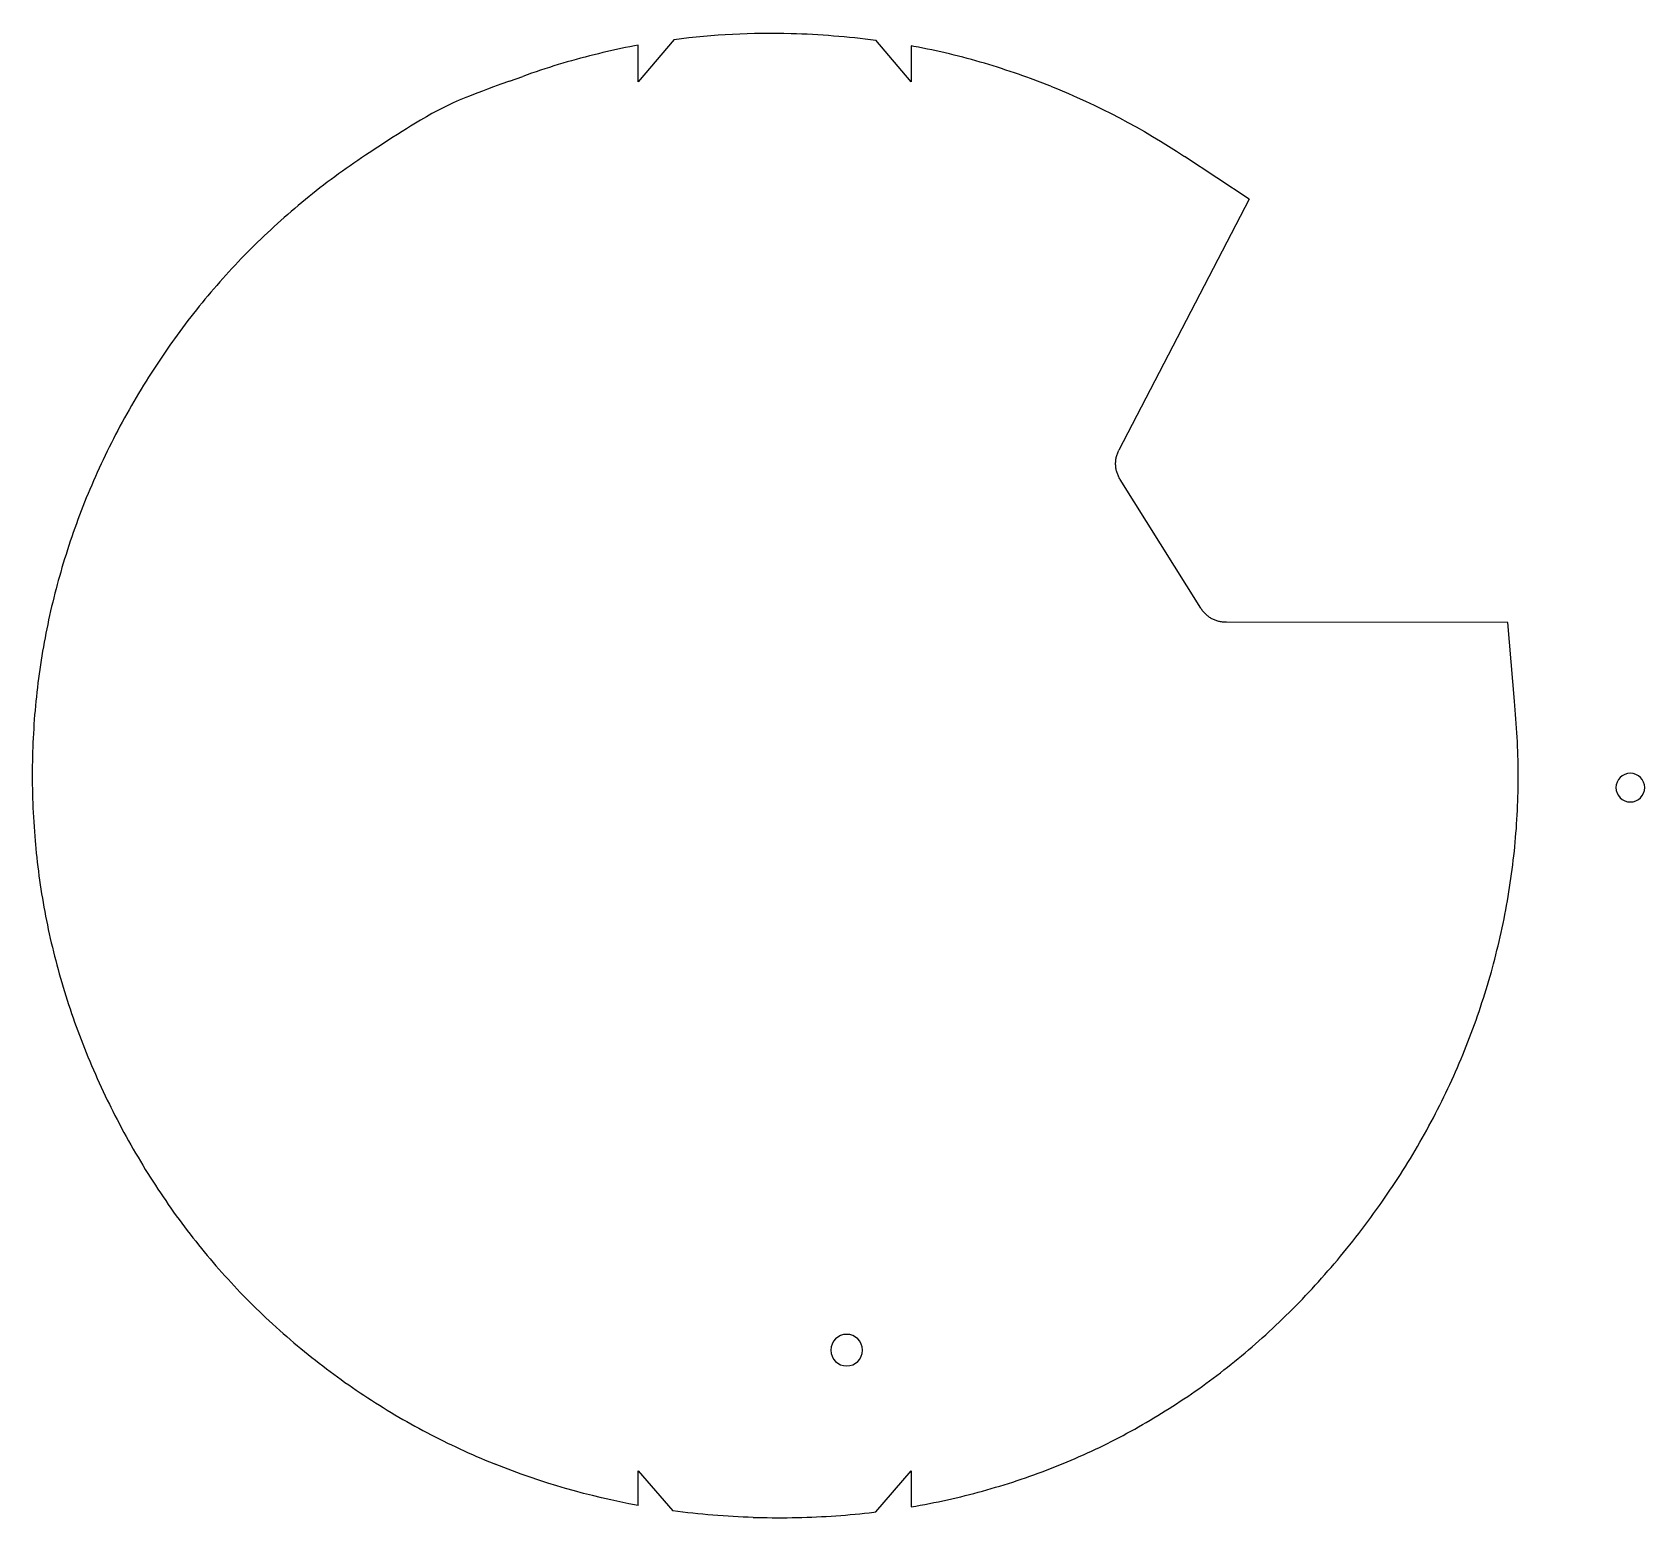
# Model space of a CAD drawing. Header units: millimetres. Extents: x 9 to 233, y 16 to 223.
import ezdxf

# ---------------------------------------------------------------- set-up
doc = ezdxf.new("R2010")
doc.units = ezdxf.units.MM

# ---------------------------------------------------------------- blocks, each defined once
blk = doc.blocks.new('Cargo Logo')
at = {"color": 7, "ltscale": 0.184066}
blk.add_line((-38, -5), (-33.181567, 0.566994), dxfattribs=at)
at = {"color": 7, "ltscale": 0.013633}
blk.add_line((-21.975731, 1.471093), (-21.430593, 1.48543), dxfattribs=at)
at = {"color": 7, "ltscale": 0.017482}
blk.add_line((-21.430593, 1.48543), (-20.731465, 1.50026), dxfattribs=at)
at = {"color": 7, "ltscale": 0.017431}
blk.add_line((-20.731465, 1.50026), (-20.034291, 1.511045), dxfattribs=at)
at = {"color": 7, "ltscale": 0.017379}
blk.add_line((-20.034291, 1.511045), (-19.339149, 1.517796), dxfattribs=at)
at = {"color": 7, "ltscale": 0.017328}
blk.add_line((-19.339149, 1.517796), (-18.646037, 1.520526), dxfattribs=at)
at = {"color": 7, "ltscale": 0.017277}
blk.add_line((-18.646037, 1.520526), (-17.954951, 1.519246), dxfattribs=at)
at = {"color": 7, "ltscale": 0.017227}
blk.add_line((-17.954951, 1.519246), (-17.26589, 1.513967), dxfattribs=at)
at = {"color": 7, "ltscale": 0.017178}
blk.add_line((-17.26589, 1.513967), (-16.57885, 1.504702), dxfattribs=at)
at = {"color": 7, "ltscale": 0.017129}
blk.add_line((-16.57885, 1.504702), (-15.89383, 1.491462), dxfattribs=at)
at = {"color": 7, "ltscale": 0.017081}
blk.add_line((-15.89383, 1.491462), (-15.210825, 1.474258), dxfattribs=at)
at = {"color": 7, "ltscale": 0.017033}
blk.add_line((-15.210825, 1.474258), (-14.529834, 1.453102), dxfattribs=at)
at = {"color": 7, "ltscale": 0.016986}
blk.add_line((-14.529834, 1.453102), (-13.850853, 1.428004), dxfattribs=at)
at = {"color": 7, "ltscale": 0.01694}
blk.add_line((-13.850853, 1.428004), (-13.17388, 1.398976), dxfattribs=at)
at = {"color": 7, "ltscale": 0.016894}
blk.add_line((-13.17388, 1.398976), (-12.498911, 1.366028), dxfattribs=at)
at = {"color": 7, "ltscale": 0.016849}
blk.add_line((-12.498911, 1.366028), (-11.825944, 1.329172), dxfattribs=at)
at = {"color": 7, "ltscale": 0.016805}
blk.add_line((-11.825944, 1.329172), (-11.154974, 1.288417), dxfattribs=at)
at = {"color": 7, "ltscale": 0.016762}
blk.add_line((-11.154974, 1.288417), (-10.485999, 1.243775), dxfattribs=at)
at = {"color": 7, "ltscale": 0.016719}
blk.add_line((-10.485999, 1.243775), (-9.819016, 1.195254), dxfattribs=at)
at = {"color": 7, "ltscale": 0.016676}
blk.add_line((-9.819016, 1.195254), (-9.154021, 1.142867), dxfattribs=at)
at = {"color": 7, "ltscale": 0.016635}
blk.add_line((-9.154021, 1.142867), (-8.491011, 1.086621), dxfattribs=at)
at = {"color": 7, "ltscale": 0.016594}
blk.add_line((-8.491011, 1.086621), (-7.829982, 1.026527), dxfattribs=at)
at = {"color": 7, "ltscale": 0.016554}
blk.add_line((-7.829982, 1.026527), (-7.170931, 0.962595), dxfattribs=at)
at = {"color": 7, "ltscale": 0.016514}
blk.add_line((-7.170931, 0.962595), (-6.513855, 0.894835), dxfattribs=at)
at = {"color": 7, "ltscale": 0.016475}
blk.add_line((-6.513855, 0.894835), (-5.858749, 0.823254), dxfattribs=at)
at = {"color": 7, "ltscale": 0.016437}
blk.add_line((-5.858749, 0.823254), (-5.205611, 0.747863), dxfattribs=at)
at = {"color": 7, "ltscale": 0.006478}
blk.add_line((-5.205611, 0.747863), (-4.948316, 0.717055), dxfattribs=at)
at = {"color": 7, "ltscale": 0.189028}
blk.add_line((-4.948316, 0.717055), (0, -5), dxfattribs=at)
at = {"color": 7, "ltscale": 0.125}
for p, q in [((0, -5), (0.000002, 0.000009)), ((0, -203.132942), (0, -198.132942))]:
    blk.add_line(p, q, dxfattribs=at)
at = {"color": 7, "ltscale": 0.015658}
blk.add_line((0.000002, 0.000009), (0.617231, -0.106394), dxfattribs=at)
at = {"color": 7, "ltscale": 0.12016}
blk.add_line((-38, -0.193598), (-38, -5), dxfattribs=at)
at = {"color": 7, "ltscale": 0.016089}
blk.add_line((0.617231, -0.106394), (1.250763, -0.21961), dxfattribs=at)
at = {"color": 7, "ltscale": 0.016059}
blk.add_line((1.250763, -0.21961), (1.882375, -0.336547), dxfattribs=at)
at = {"color": 7, "ltscale": 0.016029}
for p, q in [((1.882375, -0.336547), (2.512062, -0.457198)), ((-59.860301, -6.747554), (-59.269685, -6.498003))]:
    blk.add_line(p, q, dxfattribs=at)
at = {"color": 7, "ltscale": 0.015999}
for p, q in [((2.512062, -0.457198), (3.13983, -0.581554)), ((-61.620347, -7.517243), (-61.035633, -7.257178)), ((-102.21834, -40.468581), (-101.841587, -39.951274))]:
    blk.add_line(p, q, dxfattribs=at)
at = {"color": 7, "ltscale": 0.01597}
blk.add_line((3.13983, -0.581554), (3.76568, -0.70961), dxfattribs=at)
at = {"color": 7, "ltscale": 0.015942}
for p, q in [((3.76568, -0.70961), (4.389616, -0.841358)), ((-66.227072, -9.723518), (-65.658143, -9.43553))]:
    blk.add_line(p, q, dxfattribs=at)
at = {"color": 7, "ltscale": 0.015915}
blk.add_line((4.389616, -0.841358), (5.011642, -0.976792), dxfattribs=at)
at = {"color": 7, "ltscale": 0.015888}
blk.add_line((5.011642, -0.976792), (5.631761, -1.115906), dxfattribs=at)
at = {"color": 7, "ltscale": 0.015862}
for p, q in [((5.631761, -1.115906), (6.249975, -1.258693)), ((83.304973, -86.745267), (83.396646, -87.3731)), ((84.39273, -100.000688), (84.400632, -100.635131)), ((-119.698107, -124.557597), (-119.837633, -123.938629))]:
    blk.add_line(p, q, dxfattribs=at)
at = {"color": 7, "ltscale": 0.015837}
for p, q in [((6.249975, -1.258693), (6.866289, -1.405147)), ((83.986505, -92.408828), (84.042297, -93.039832)), ((84.141919, -94.302798), (84.185748, -94.934746))]:
    blk.add_line(p, q, dxfattribs=at)
at = {"color": 7, "ltscale": 0.015812}
blk.add_line((6.866289, -1.405147), (7.480706, -1.555264), dxfattribs=at)
at = {"color": 7, "ltscale": 0.015788}
for p, q in [((7.480706, -1.555264), (8.093228, -1.709036)), ((5.942358, -201.853995), (5.328769, -202.003495))]:
    blk.add_line(p, q, dxfattribs=at)
at = {"color": 7, "ltscale": 0.015765}
blk.add_line((8.093228, -1.709036), (8.703859, -1.866458), dxfattribs=at)
at = {"color": 7, "ltscale": 0.015742}
blk.add_line((8.703859, -1.866458), (9.312603, -2.027526), dxfattribs=at)
at = {"color": 7, "ltscale": 0.01572}
for p, q in [((9.312603, -2.027526), (9.919462, -2.192233)), ((-96.287179, -33.034184), (-95.870567, -32.56318))]:
    blk.add_line(p, q, dxfattribs=at)
at = {"color": 7, "ltscale": 0.015699}
blk.add_line((9.919462, -2.192233), (10.52444, -2.360576), dxfattribs=at)
at = {"color": 7, "ltscale": 0.015678}
blk.add_line((10.52444, -2.360576), (11.127539, -2.532549), dxfattribs=at)
at = {"color": 7, "ltscale": 0.015659}
blk.add_line((11.127539, -2.532549), (11.728764, -2.708147), dxfattribs=at)
at = {"color": 7, "ltscale": 0.015639}
blk.add_line((11.728764, -2.708147), (12.328118, -2.887367), dxfattribs=at)
at = {"color": 7, "ltscale": 0.015621}
blk.add_line((12.328118, -2.887367), (12.925602, -3.070204), dxfattribs=at)
at = {"color": 7, "ltscale": 0.015603}
blk.add_line((12.925602, -3.070204), (13.521221, -3.256654), dxfattribs=at)
at = {"color": 7, "ltscale": 0.015586}
blk.add_line((13.521221, -3.256654), (14.114978, -3.446714), dxfattribs=at)
at = {"color": 7, "ltscale": 0.015569}
blk.add_line((14.114978, -3.446714), (14.706876, -3.640378), dxfattribs=at)
at = {"color": 7, "ltscale": 0.015554}
blk.add_line((14.706876, -3.640378), (15.296917, -3.837645), dxfattribs=at)
at = {"color": 7, "ltscale": 0.015538}
blk.add_line((15.296917, -3.837645), (15.885104, -4.038511), dxfattribs=at)
at = {"color": 7, "ltscale": 0.015524}
blk.add_line((15.885104, -4.038511), (16.471442, -4.242972), dxfattribs=at)
at = {"color": 7, "ltscale": 0.01551}
blk.add_line((16.471442, -4.242972), (17.055932, -4.451026), dxfattribs=at)
at = {"color": 7, "ltscale": 0.015497}
blk.add_line((17.055932, -4.451026), (17.638577, -4.662669), dxfattribs=at)
at = {"color": 7, "ltscale": 0.016041}
for p, q in [((-59.269685, -6.498003), (-58.677103, -6.251963)), ((-116.117926, -136.679805), (-116.335402, -136.076133))]:
    blk.add_line(p, q, dxfattribs=at)
at = {"color": 7, "ltscale": 0.016053}
blk.add_line((-58.677103, -6.251963), (-58.082555, -6.009438), dxfattribs=at)
at = {"color": 7, "ltscale": 0.005747}
blk.add_line((-58.082555, -6.009438), (-57.869331, -5.923507), dxfattribs=at)
at = {"color": 7, "ltscale": 0.015485}
blk.add_line((17.638577, -4.662669), (18.21938, -4.8779), dxfattribs=at)
at = {"color": 7, "ltscale": 0.015473}
blk.add_line((18.21938, -4.8779), (18.798344, -5.096715), dxfattribs=at)
at = {"color": 7, "ltscale": 0.015462}
blk.add_line((18.798344, -5.096715), (19.375472, -5.319114), dxfattribs=at)
at = {"color": 7, "ltscale": 0.015452}
blk.add_line((19.375472, -5.319114), (19.950766, -5.545092), dxfattribs=at)
at = {"color": 7, "ltscale": 0.015443}
blk.add_line((19.950766, -5.545092), (20.524229, -5.77465), dxfattribs=at)
at = {"color": 7, "ltscale": 0.015434}
blk.add_line((20.524229, -5.77465), (21.095864, -6.007785), dxfattribs=at)
at = {"color": 7, "ltscale": 0.015425}
blk.add_line((21.095864, -6.007785), (21.665672, -6.244495), dxfattribs=at)
at = {"color": 7, "ltscale": 0.015418}
blk.add_line((21.665672, -6.244495), (22.233657, -6.484779), dxfattribs=at)
at = {"color": 7, "ltscale": 0.015411}
blk.add_line((22.233657, -6.484779), (22.799821, -6.728636), dxfattribs=at)
at = {"color": 7, "ltscale": 0.015952}
for p, q in [((-65.087236, -9.151025), (-64.514354, -8.870004)), ((48.337353, -23.076942), (48.813512, -23.501685)), ((-39.133489, -203.009643), (-39.759172, -202.884451))]:
    blk.add_line(p, q, dxfattribs=at)
at = {"color": 7, "ltscale": 0.015959}
blk.add_line((-64.514354, -8.870004), (-63.939497, -8.59247), dxfattribs=at)
at = {"color": 7, "ltscale": 0.015965}
blk.add_line((-63.939497, -8.59247), (-63.362667, -8.318424), dxfattribs=at)
at = {"color": 7, "ltscale": 0.015973}
blk.add_line((-63.362667, -8.318424), (-62.783865, -8.047869), dxfattribs=at)
at = {"color": 7, "ltscale": 0.015981}
blk.add_line((-62.783865, -8.047869), (-62.203091, -7.780808), dxfattribs=at)
at = {"color": 7, "ltscale": 0.015989}
for p, q in [((-62.203091, -7.780808), (-61.620347, -7.517243)), ((-117.96378, -72.270641), (-117.777706, -71.658745)), ((-86.716989, -179.70262), (-87.198342, -179.281487))]:
    blk.add_line(p, q, dxfattribs=at)
at = {"color": 7, "ltscale": 0.016008}
for p, q in [((-61.035633, -7.257178), (-60.448951, -7.000613)), ((-121.866125, -110.732798), (-121.919553, -110.094727))]:
    blk.add_line(p, q, dxfattribs=at)
at = {"color": 7, "ltscale": 0.016018}
for p, q in [((-60.448951, -7.000613), (-59.860301, -6.747554)), ((-117.365192, -133.040658), (-117.559638, -132.430148)), ((0.978601, -202.947769), (0.349242, -203.067983))]:
    blk.add_line(p, q, dxfattribs=at)
at = {"color": 7, "ltscale": 0.015405}
blk.add_line((22.799821, -6.728636), (23.364165, -6.976066), dxfattribs=at)
at = {"color": 7, "ltscale": 0.0154}
blk.add_line((23.364165, -6.976066), (23.926693, -7.227067), dxfattribs=at)
at = {"color": 7, "ltscale": 0.015395}
blk.add_line((23.926693, -7.227067), (24.487407, -7.481638), dxfattribs=at)
at = {"color": 7, "ltscale": 0.015391}
blk.add_line((24.487407, -7.481638), (25.046307, -7.73978), dxfattribs=at)
at = {"color": 7, "ltscale": 0.015388}
blk.add_line((25.046307, -7.73978), (25.603398, -8.001492), dxfattribs=at)
at = {"color": 7, "ltscale": 0.015385}
blk.add_line((25.603398, -8.001492), (26.15868, -8.266773), dxfattribs=at)
at = {"color": 7, "ltscale": 0.015383}
blk.add_line((26.15868, -8.266773), (26.712155, -8.535625), dxfattribs=at)
at = {"color": 7, "ltscale": 0.015382}
for p, q in [((26.712155, -8.535625), (27.263826, -8.808047)), ((28.361759, -9.363604), (28.908025, -9.646741))]:
    blk.add_line(p, q, dxfattribs=at)
at = {"color": 7, "ltscale": 0.015381}
for p, q in [((27.263826, -8.808047), (27.813693, -9.08404)), ((27.813693, -9.08404), (28.361759, -9.363604))]:
    blk.add_line(p, q, dxfattribs=at)
at = {"color": 7, "ltscale": 0.015925}
for p, q in [((-69.042017, -11.215628), (-68.482993, -10.910255)), ((-89.093079, -177.570684), (-89.559102, -177.136431))]:
    blk.add_line(p, q, dxfattribs=at)
at = {"color": 7, "ltscale": 0.015927}
for p, q in [((-68.482993, -10.910255), (-67.921985, -10.608356)), ((2.854789, -202.56505), (2.231371, -202.696296))]:
    blk.add_line(p, q, dxfattribs=at)
at = {"color": 7, "ltscale": 0.01593}
blk.add_line((-67.921985, -10.608356), (-67.358994, -10.309932), dxfattribs=at)
at = {"color": 7, "ltscale": 0.015933}
for p, q in [((-67.358994, -10.309932), (-66.794023, -10.014986)), ((-118.668118, -74.724041), (-118.498022, -74.109825))]:
    blk.add_line(p, q, dxfattribs=at)
at = {"color": 7, "ltscale": 0.015937}
blk.add_line((-66.794023, -10.014986), (-66.227072, -9.723518), dxfattribs=at)
at = {"color": 7, "ltscale": 0.015947}
blk.add_line((-65.658143, -9.43553), (-65.087236, -9.151025), dxfattribs=at)
at = {"color": 7, "ltscale": 0.015384}
blk.add_line((28.908025, -9.646741), (29.452492, -9.93345), dxfattribs=at)
at = {"color": 7, "ltscale": 0.015386}
blk.add_line((29.452492, -9.93345), (29.995162, -10.223734), dxfattribs=at)
at = {"color": 7, "ltscale": 0.015389}
blk.add_line((29.995162, -10.223734), (30.536037, -10.517593), dxfattribs=at)
at = {"color": 7, "ltscale": 0.015392}
blk.add_line((30.536037, -10.517593), (31.075116, -10.81503), dxfattribs=at)
at = {"color": 7, "ltscale": 0.015397}
blk.add_line((31.075116, -10.81503), (31.612402, -11.116044), dxfattribs=at)
at = {"color": 7, "ltscale": 0.015402}
blk.add_line((31.612402, -11.116044), (32.147896, -11.42064), dxfattribs=at)
at = {"color": 7, "ltscale": 0.015928}
blk.add_line((-73.442584, -13.783546), (-72.899494, -13.450417), dxfattribs=at)
at = {"color": 7, "ltscale": 0.015926}
for p, q in [((-72.899494, -13.450417), (-72.354405, -13.120756)), ((82.300384, -81.112854), (82.427972, -81.736992)), ((84.31984, -105.718995), (84.291715, -106.355422))]:
    blk.add_line(p, q, dxfattribs=at)
at = {"color": 7, "ltscale": 0.015924}
for p, q in [((-72.354405, -13.120756), (-71.80732, -12.794562)), ((47.85937, -22.655921), (48.337353, -23.076942))]:
    blk.add_line(p, q, dxfattribs=at)
at = {"color": 7, "ltscale": 0.015922}
for p, q in [((-71.80732, -12.794562), (-71.258241, -12.471836)), ((-71.258241, -12.471836), (-70.707169, -12.152578)), ((-70.707169, -12.152578), (-70.154106, -11.836791)), ((-70.154106, -11.836791), (-69.599055, -11.524473))]:
    blk.add_line(p, q, dxfattribs=at)
at = {"color": 7, "ltscale": 0.015923}
for p, q in [((-69.599055, -11.524473), (-69.042017, -11.215628)), ((-121.208144, -116.439126), (-121.29696, -115.808412))]:
    blk.add_line(p, q, dxfattribs=at)
at = {"color": 7, "ltscale": 0.015407}
blk.add_line((32.147896, -11.42064), (32.681597, -11.728817), dxfattribs=at)
at = {"color": 7, "ltscale": 0.015414}
blk.add_line((32.681597, -11.728817), (33.213508, -12.04058), dxfattribs=at)
at = {"color": 7, "ltscale": 0.015421}
blk.add_line((33.213508, -12.04058), (33.743628, -12.355929), dxfattribs=at)
at = {"color": 7, "ltscale": 0.015428}
blk.add_line((33.743628, -12.355929), (34.271959, -12.674867), dxfattribs=at)
at = {"color": 7, "ltscale": 0.015437}
blk.add_line((34.271959, -12.674867), (34.7985, -12.997397), dxfattribs=at)
at = {"color": 7, "ltscale": 0.015446}
for p, q in [((34.7985, -12.997397), (35.323252, -13.323521)), ((16.077048, -198.760699), (15.496221, -198.97132))]:
    blk.add_line(p, q, dxfattribs=at)
at = {"color": 7, "ltscale": 0.015456}
blk.add_line((35.323252, -13.323521), (35.846216, -13.653243), dxfattribs=at)
at = {"color": 7, "ltscale": 0.015955}
blk.add_line((-76.65904, -15.855108), (-76.127986, -15.501182), dxfattribs=at)
at = {"color": 7, "ltscale": 0.015949}
for p, q in [((-76.127986, -15.501182), (-75.59492, -15.150723)), ((-88.151842, -178.431334), (-88.623993, -178.002319))]:
    blk.add_line(p, q, dxfattribs=at)
at = {"color": 7, "ltscale": 0.015943}
for p, q in [((-75.59492, -15.150723), (-75.059845, -14.803729)), ((-38.507408, -203.130838), (-39.133489, -203.009643))]:
    blk.add_line(p, q, dxfattribs=at)
at = {"color": 7, "ltscale": 0.015939}
for p, q in [((-75.059845, -14.803729), (-74.522762, -14.460202)), ((-121.381856, -115.176849), (-121.46283, -114.544446))]:
    blk.add_line(p, q, dxfattribs=at)
at = {"color": 7, "ltscale": 0.015935}
blk.add_line((-74.522762, -14.460202), (-73.983674, -14.120141), dxfattribs=at)
at = {"color": 7, "ltscale": 0.015931}
for p, q in [((-73.983674, -14.120141), (-73.442584, -13.783546)), ((-101.080042, -38.926001), (-100.695258, -38.418027)), ((-121.29696, -115.808412), (-121.381856, -115.176849))]:
    blk.add_line(p, q, dxfattribs=at)
at = {"color": 7, "ltscale": 0.015466}
blk.add_line((35.846216, -13.653243), (36.367392, -13.986566), dxfattribs=at)
at = {"color": 7, "ltscale": 0.015477}
blk.add_line((36.367392, -13.986566), (36.886778, -14.323492), dxfattribs=at)
at = {"color": 7, "ltscale": 0.015489}
blk.add_line((36.886778, -14.323492), (37.404377, -14.664025), dxfattribs=at)
at = {"color": 7, "ltscale": 0.015502}
blk.add_line((37.404377, -14.664025), (37.920186, -15.008169), dxfattribs=at)
at = {"color": 7, "ltscale": 0.015515}
blk.add_line((37.920186, -15.008169), (38.434207, -15.355927), dxfattribs=at)
at = {"color": 7, "ltscale": 0.015529}
blk.add_line((38.434207, -15.355927), (38.946438, -15.707304), dxfattribs=at)
at = {"color": 7, "ltscale": 0.016002}
for p, q in [((-79.802956, -18.051475), (-79.284033, -17.676743)), ((81.295346, -76.756694), (81.450923, -77.377582)), ((84.038642, -110.177718), (83.982389, -110.815327))]:
    blk.add_line(p, q, dxfattribs=at)
at = {"color": 7, "ltscale": 0.015993}
blk.add_line((-79.284033, -17.676743), (-78.76308, -17.30548), dxfattribs=at)
at = {"color": 7, "ltscale": 0.015984}
blk.add_line((-78.76308, -17.30548), (-78.240102, -16.937686), dxfattribs=at)
at = {"color": 7, "ltscale": 0.015976}
for p, q in [((-78.240102, -16.937686), (-77.7151, -16.573359)), ((-101.841587, -39.951274), (-101.462153, -39.437082)), ((-121.682185, -112.642265), (-121.747438, -112.006575))]:
    blk.add_line(p, q, dxfattribs=at)
at = {"color": 7, "ltscale": 0.015968}
blk.add_line((-77.7151, -16.573359), (-77.188079, -16.2125), dxfattribs=at)
at = {"color": 7, "ltscale": 0.015961}
blk.add_line((-77.188079, -16.2125), (-76.65904, -15.855108), dxfattribs=at)
at = {"color": 7, "ltscale": 0.015544}
for p, q in [((38.946438, -15.707304), (39.456879, -16.062302)), ((12.563558, -199.970873), (11.971286, -200.160055))]:
    blk.add_line(p, q, dxfattribs=at)
at = {"color": 7, "ltscale": 0.015559}
blk.add_line((39.456879, -16.062302), (39.96553, -16.420927), dxfattribs=at)
at = {"color": 7, "ltscale": 0.015575}
blk.add_line((39.96553, -16.420927), (40.472389, -16.783181), dxfattribs=at)
at = {"color": 7, "ltscale": 0.015592}
blk.add_line((40.472389, -16.783181), (40.977456, -17.149071), dxfattribs=at)
at = {"color": 7, "ltscale": 0.015609}
blk.add_line((40.977456, -17.149071), (41.480729, -17.518599), dxfattribs=at)
at = {"color": 7, "ltscale": 0.015627}
blk.add_line((41.480729, -17.518599), (41.982207, -17.891772), dxfattribs=at)
at = {"color": 7, "ltscale": 0.015646}
blk.add_line((41.982207, -17.891772), (42.48189, -18.268593), dxfattribs=at)
at = {"color": 7, "ltscale": 0.01607}
for p, q in [((-82.873711, -20.372775), (-82.367029, -19.977206)), ((76.940831, -63.458819), (77.179937, -64.055478))]:
    blk.add_line(p, q, dxfattribs=at)
at = {"color": 7, "ltscale": 0.016057}
blk.add_line((-82.367029, -19.977206), (-81.858299, -19.585114), dxfattribs=at)
at = {"color": 7, "ltscale": 0.016045}
blk.add_line((-81.858299, -19.585114), (-81.347523, -19.196495), dxfattribs=at)
at = {"color": 7, "ltscale": 0.016034}
blk.add_line((-81.347523, -19.196495), (-80.834705, -18.81135), dxfattribs=at)
at = {"color": 7, "ltscale": 0.016022}
blk.add_line((-80.834705, -18.81135), (-80.319848, -18.429677), dxfattribs=at)
at = {"color": 7, "ltscale": 0.016012}
blk.add_line((-80.319848, -18.429677), (-79.802956, -18.051475), dxfattribs=at)
at = {"color": 7, "ltscale": 0.015665}
blk.add_line((42.48189, -18.268593), (42.979775, -18.649067), dxfattribs=at)
at = {"color": 7, "ltscale": 0.015686}
blk.add_line((42.979775, -18.649067), (43.475862, -19.033201), dxfattribs=at)
at = {"color": 7, "ltscale": 0.015706}
blk.add_line((43.475862, -19.033201), (43.970148, -19.420997), dxfattribs=at)
at = {"color": 7, "ltscale": 0.015728}
blk.add_line((43.970148, -19.420997), (44.462632, -19.812463), dxfattribs=at)
at = {"color": 7, "ltscale": 0.01575}
blk.add_line((44.462632, -19.812463), (44.953311, -20.207603), dxfattribs=at)
at = {"color": 7, "ltscale": 0.016159}
blk.add_line((-85.870558, -22.819257), (-85.376251, -22.402803), dxfattribs=at)
at = {"color": 7, "ltscale": 0.016143}
for p, q in [((-85.376251, -22.402803), (-84.879872, -21.989834)), ((-82.246433, -183.373808), (-82.755485, -182.976525))]:
    blk.add_line(p, q, dxfattribs=at)
at = {"color": 7, "ltscale": 0.016127}
blk.add_line((-84.879872, -21.989834), (-84.381424, -21.580348), dxfattribs=at)
at = {"color": 7, "ltscale": 0.016112}
blk.add_line((-84.381424, -21.580348), (-83.880912, -21.174344), dxfattribs=at)
at = {"color": 7, "ltscale": 0.016097}
blk.add_line((-83.880912, -21.174344), (-83.37834, -20.77182), dxfattribs=at)
at = {"color": 7, "ltscale": 0.016084}
blk.add_line((-83.37834, -20.77182), (-82.873711, -20.372775), dxfattribs=at)
at = {"color": 7, "ltscale": 0.015773}
blk.add_line((44.953311, -20.207603), (45.442184, -20.606423), dxfattribs=at)
at = {"color": 7, "ltscale": 0.015796}
for p, q in [((45.442184, -20.606423), (45.929248, -21.008928)), ((-121.049594, -85.875089), (-120.951037, -85.25099))]:
    blk.add_line(p, q, dxfattribs=at)
at = {"color": 7, "ltscale": 0.015821}
for p, q in [((45.929248, -21.008928), (46.414502, -21.415125)), ((-120.398752, -82.138456), (-120.276391, -81.517559)), ((-99.038122, -166.9253), (-99.433842, -166.43142)), ((-95.762308, -170.783457), (-96.182479, -170.310225))]:
    blk.add_line(p, q, dxfattribs=at)
at = {"color": 7, "ltscale": 0.015845}
blk.add_line((46.414502, -21.415125), (46.897941, -21.825018), dxfattribs=at)
at = {"color": 7, "ltscale": 0.015871}
blk.add_line((46.897941, -21.825018), (47.379565, -22.238615), dxfattribs=at)
at = {"color": 7, "ltscale": 0.015897}
for p, q in [((47.379565, -22.238615), (47.85937, -22.655921)), ((-120.813743, -118.953334), (-120.918208, -118.326095))]:
    blk.add_line(p, q, dxfattribs=at)
at = {"color": 7, "ltscale": 0.016248}
for p, q in [((-88.310838, -24.95386), (-87.826971, -24.519962)), ((71.367931, -51.816793), (71.682428, -52.385547))]:
    blk.add_line(p, q, dxfattribs=at)
at = {"color": 7, "ltscale": 0.016229}
blk.add_line((-87.826971, -24.519962), (-87.340999, -24.089548), dxfattribs=at)
at = {"color": 7, "ltscale": 0.016211}
blk.add_line((-87.340999, -24.089548), (-86.852936, -23.662628), dxfattribs=at)
at = {"color": 7, "ltscale": 0.016193}
blk.add_line((-86.852936, -23.662628), (-86.362788, -23.239198), dxfattribs=at)
at = {"color": 7, "ltscale": 0.016176}
for p, q in [((-86.362788, -23.239198), (-85.870558, -22.819257)), ((-48.478098, -200.710188), (-49.097965, -200.524624))]:
    blk.add_line(p, q, dxfattribs=at)
at = {"color": 7, "ltscale": 0.01598}
blk.add_line((48.813512, -23.501685), (49.287842, -23.930155), dxfattribs=at)
at = {"color": 7, "ltscale": 0.016009}
blk.add_line((49.287842, -23.930155), (49.760341, -24.362361), dxfattribs=at)
at = {"color": 7, "ltscale": 0.016039}
for p, q in [((49.760341, -24.362361), (50.231006, -24.798307)), ((-43.50515, -202.049171), (-44.128126, -201.895907))]:
    blk.add_line(p, q, dxfattribs=at)
at = {"color": 7, "ltscale": 0.0156}
blk.add_line((-90.666015, -27.148842), (-90.215233, -26.71738), dxfattribs=at)
at = {"color": 7, "ltscale": 0.015595}
blk.add_line((-90.215233, -26.71738), (-89.761827, -26.288943), dxfattribs=at)
at = {"color": 7, "ltscale": 0.015591}
blk.add_line((-89.761827, -26.288943), (-89.305797, -25.863532), dxfattribs=at)
at = {"color": 7, "ltscale": 0.015588}
blk.add_line((-89.305797, -25.863532), (-88.847144, -25.441143), dxfattribs=at)
at = {"color": 7, "ltscale": 0.018115}
blk.add_line((-88.310838, -24.95386), (-88.847144, -25.441143), dxfattribs=at)
at = {"color": 7, "ltscale": 0.016069}
for p, q in [((50.231006, -24.798307), (50.699832, -25.238001)), ((79.364105, -70.097023), (79.561821, -70.708632)), ((-122.093745, -107.534745), (-122.127395, -106.892866)), ((-115.209599, -139.083037), (-115.442448, -138.48395)), ((-84.264135, -181.768694), (-84.760858, -181.360771)), ((-44.750715, -201.73862), (-45.372917, -201.577306))]:
    blk.add_line(p, q, dxfattribs=at)
at = {"color": 7, "ltscale": 0.0161}
blk.add_line((50.699832, -25.238001), (51.166815, -25.681449), dxfattribs=at)
at = {"color": 7, "ltscale": 0.016131}
blk.add_line((51.166815, -25.681449), (51.631953, -26.128659), dxfattribs=at)
at = {"color": 7, "ltscale": 0.016164}
blk.add_line((51.631953, -26.128659), (52.095241, -26.579637), dxfattribs=at)
at = {"color": 7, "ltscale": 0.016196}
for p, q in [((52.095241, -26.579637), (52.556674, -27.03439)), ((-49.097965, -200.524624), (-49.71744, -200.335003))]:
    blk.add_line(p, q, dxfattribs=at)
at = {"color": 7, "ltscale": 0.015633}
blk.add_line((-92.880561, -29.35161), (-92.442902, -28.904989), dxfattribs=at)
at = {"color": 7, "ltscale": 0.015625}
blk.add_line((-92.442902, -28.904989), (-92.002618, -28.461403), dxfattribs=at)
at = {"color": 7, "ltscale": 0.015618}
for p, q in [((-92.002618, -28.461403), (-91.559708, -28.020852)), ((-60.286854, -196.610601), (-60.869215, -196.384523))]:
    blk.add_line(p, q, dxfattribs=at)
at = {"color": 7, "ltscale": 0.015611}
blk.add_line((-91.559708, -28.020852), (-91.114173, -27.583332), dxfattribs=at)
at = {"color": 7, "ltscale": 0.015605}
blk.add_line((-91.114173, -27.583332), (-90.666015, -27.148842), dxfattribs=at)
at = {"color": 7, "ltscale": 0.01623}
blk.add_line((52.556674, -27.03439), (53.016249, -27.492926), dxfattribs=at)
at = {"color": 7, "ltscale": 0.016264}
blk.add_line((53.016249, -27.492926), (53.47396, -27.955251), dxfattribs=at)
at = {"color": 7, "ltscale": 0.016299}
blk.add_line((53.47396, -27.955251), (53.929804, -28.421373), dxfattribs=at)
at = {"color": 7, "ltscale": 0.016335}
blk.add_line((53.929804, -28.421373), (54.383775, -28.891299), dxfattribs=at)
at = {"color": 7, "ltscale": 0.016371}
blk.add_line((54.383775, -28.891299), (54.835869, -29.365037), dxfattribs=at)
at = {"color": 7, "ltscale": 0.015683}
blk.add_line((-95.029437, -31.630344), (-94.604922, -31.168505), dxfattribs=at)
at = {"color": 7, "ltscale": 0.015671}
blk.add_line((-94.604922, -31.168505), (-94.177775, -30.709715), dxfattribs=at)
at = {"color": 7, "ltscale": 0.015661}
blk.add_line((-94.177775, -30.709715), (-93.747999, -30.253971), dxfattribs=at)
at = {"color": 7, "ltscale": 0.015651}
blk.add_line((-93.747999, -30.253971), (-93.315594, -29.80127), dxfattribs=at)
at = {"color": 7, "ltscale": 0.015641}
blk.add_line((-93.315594, -29.80127), (-92.880561, -29.35161), dxfattribs=at)
at = {"color": 7, "ltscale": 0.016408}
blk.add_line((54.835869, -29.365037), (55.28608, -29.842594), dxfattribs=at)
at = {"color": 7, "ltscale": 0.016445}
blk.add_line((55.28608, -29.842594), (55.734404, -30.323978), dxfattribs=at)
at = {"color": 7, "ltscale": 0.016484}
blk.add_line((55.734404, -30.323978), (56.180834, -30.809195), dxfattribs=at)
at = {"color": 7, "ltscale": 0.016522}
blk.add_line((56.180834, -30.809195), (56.625366, -31.298255), dxfattribs=at)
at = {"color": 7, "ltscale": 0.016562}
blk.add_line((56.625366, -31.298255), (57.067994, -31.791164), dxfattribs=at)
at = {"color": 7, "ltscale": 0.015749}
blk.add_line((-97.112486, -33.985378), (-96.701152, -33.508249), dxfattribs=at)
at = {"color": 7, "ltscale": 0.015734}
blk.add_line((-96.701152, -33.508249), (-96.287179, -33.034184), dxfattribs=at)
at = {"color": 7, "ltscale": 0.015707}
blk.add_line((-95.870567, -32.56318), (-95.451319, -32.095235), dxfattribs=at)
at = {"color": 7, "ltscale": 0.015695}
blk.add_line((-95.451319, -32.095235), (-95.029437, -31.630344), dxfattribs=at)
at = {"color": 7, "ltscale": 0.016602}
blk.add_line((57.067994, -31.791164), (57.508711, -32.28793), dxfattribs=at)
at = {"color": 7, "ltscale": 0.016643}
blk.add_line((57.508711, -32.28793), (57.947512, -32.788561), dxfattribs=at)
at = {"color": 7, "ltscale": 0.016684}
blk.add_line((57.947512, -32.788561), (58.384392, -33.293066), dxfattribs=at)
at = {"color": 7, "ltscale": 0.016726}
blk.add_line((58.384392, -33.293066), (58.819342, -33.801451), dxfattribs=at)
at = {"color": 7, "ltscale": 0.015814}
blk.add_line((-98.73137, -35.924607), (-98.330621, -35.435186), dxfattribs=at)
at = {"color": 7, "ltscale": 0.015797}
for p, q in [((-98.330621, -35.435186), (-97.927223, -34.948843)), ((-121.758116, -91.515351), (-121.695262, -90.886606))]:
    blk.add_line(p, q, dxfattribs=at)
at = {"color": 7, "ltscale": 0.01578}
blk.add_line((-97.927223, -34.948843), (-97.521177, -34.465574), dxfattribs=at)
at = {"color": 7, "ltscale": 0.015764}
blk.add_line((-97.521177, -34.465574), (-97.112486, -33.985378), dxfattribs=at)
at = {"color": 7, "ltscale": 0.016769}
blk.add_line((58.819342, -33.801451), (59.252358, -34.313725), dxfattribs=at)
at = {"color": 7, "ltscale": 0.016813}
for p, q in [((59.252358, -34.313725), (59.683433, -34.829896)), ((83.930769, -111.364007), (83.865969, -112.033407))]:
    blk.add_line(p, q, dxfattribs=at)
at = {"color": 7, "ltscale": 0.016857}
blk.add_line((59.683433, -34.829896), (60.112559, -35.349972), dxfattribs=at)
at = {"color": 7, "ltscale": 0.016901}
blk.add_line((60.112559, -35.349972), (60.539731, -35.873961), dxfattribs=at)
at = {"color": 7, "ltscale": 0.016946}
blk.add_line((60.539731, -35.873961), (60.964941, -36.40187), dxfattribs=at)
at = {"color": 7, "ltscale": 0.01591}
blk.add_line((-100.695258, -38.418027), (-100.307805, -37.913155), dxfattribs=at)
at = {"color": 7, "ltscale": 0.01589}
blk.add_line((-100.307805, -37.913155), (-99.917686, -37.411381), dxfattribs=at)
at = {"color": 7, "ltscale": 0.01587}
for p, q in [((-99.917686, -37.411381), (-99.524905, -36.912701)), ((-120.105023, -122.697851), (-120.232884, -122.076056)), ((4.095711, -202.291574), (3.476235, -202.430141))]:
    blk.add_line(p, q, dxfattribs=at)
at = {"color": 7, "ltscale": 0.015851}
blk.add_line((-99.524905, -36.912701), (-99.129465, -36.417111), dxfattribs=at)
at = {"color": 7, "ltscale": 0.015832}
for p, q in [((-99.129465, -36.417111), (-98.73137, -35.924607)), ((-100.216099, -165.435929), (-100.602635, -164.934318))]:
    blk.add_line(p, q, dxfattribs=at)
at = {"color": 7, "ltscale": 0.016992}
blk.add_line((60.964941, -36.40187), (61.388181, -36.933709), dxfattribs=at)
at = {"color": 7, "ltscale": 0.017039}
blk.add_line((61.388181, -36.933709), (61.809445, -37.469486), dxfattribs=at)
at = {"color": 7, "ltscale": 0.017086}
blk.add_line((61.809445, -37.469486), (62.228726, -38.009207), dxfattribs=at)
at = {"color": 7, "ltscale": 0.017134}
blk.add_line((62.228726, -38.009207), (62.646015, -38.552883), dxfattribs=at)
at = {"color": 7, "ltscale": 0.015953}
blk.add_line((-101.462153, -39.437082), (-101.080042, -38.926001), dxfattribs=at)
at = {"color": 7, "ltscale": 0.017182}
blk.add_line((62.646015, -38.552883), (63.061305, -39.10052), dxfattribs=at)
at = {"color": 7, "ltscale": 0.017231}
blk.add_line((63.061305, -39.10052), (63.474588, -39.652128), dxfattribs=at)
at = {"color": 7, "ltscale": 0.017281}
blk.add_line((63.474588, -39.652128), (63.885855, -40.207714), dxfattribs=at)
at = {"color": 7, "ltscale": 0.017331}
blk.add_line((63.885855, -40.207714), (64.2951, -40.767286), dxfattribs=at)
at = {"color": 7, "ltscale": 0.016125}
blk.add_line((-104.061744, -43.102003), (-103.69846, -42.569052), dxfattribs=at)
at = {"color": 7, "ltscale": 0.016098}
for p, q in [((-103.69846, -42.569052), (-103.332473, -42.039239)), ((80.493853, -73.786874), (80.668939, -74.406551))]:
    blk.add_line(p, q, dxfattribs=at)
at = {"color": 7, "ltscale": 0.016073}
for p, q in [((-103.332473, -42.039239), (-102.963788, -41.512559)), ((76.697964, -62.863531), (76.940831, -63.458819)), ((79.561821, -70.708632), (79.755768, -71.32159))]:
    blk.add_line(p, q, dxfattribs=at)
at = {"color": 7, "ltscale": 0.016047}
for p, q in [((-102.963788, -41.512559), (-102.592409, -40.989008)), ((-115.89661, -137.282333), (-116.117926, -136.679805))]:
    blk.add_line(p, q, dxfattribs=at)
at = {"color": 7, "ltscale": 0.016023}
for p, q in [((-102.592409, -40.989008), (-102.21834, -40.468581)), ((-116.96479, -134.258267), (-117.16691, -133.650031))]:
    blk.add_line(p, q, dxfattribs=at)
at = {"color": 7, "ltscale": 0.017382}
blk.add_line((64.2951, -40.767286), (64.702313, -41.330854), dxfattribs=at)
at = {"color": 7, "ltscale": 0.017247}
blk.add_line((64.702313, -41.330854), (65.103154, -41.892319), dxfattribs=at)
at = {"color": 7, "ltscale": 0.014604}
blk.add_line((65.103173, -41.892305), (65.439992, -42.369599), dxfattribs=at)
at = {"color": 7, "ltscale": 0.016577}
blk.add_line((65.439992, -42.369599), (65.819225, -42.913518), dxfattribs=at)
at = {"color": 7, "ltscale": 0.016237}
blk.add_line((-105.487747, -45.265284), (-105.135327, -44.719733), dxfattribs=at)
at = {"color": 7, "ltscale": 0.016208}
blk.add_line((-105.135327, -44.719733), (-104.780182, -44.177339), dxfattribs=at)
at = {"color": 7, "ltscale": 0.01618}
blk.add_line((-104.780182, -44.177339), (-104.42232, -43.638097), dxfattribs=at)
at = {"color": 7, "ltscale": 0.016152}
for p, q in [((-104.42232, -43.638097), (-104.061744, -43.102003)), ((-113.208146, -143.834189), (-113.471829, -143.244351))]:
    blk.add_line(p, q, dxfattribs=at)
at = {"color": 7, "ltscale": 0.016553}
for p, q in [((65.819225, -42.913518), (66.194634, -43.458949)), ((-106.772962, -155.947641), (-107.118532, -155.382848))]:
    blk.add_line(p, q, dxfattribs=at)
at = {"color": 7, "ltscale": 0.01653}
blk.add_line((66.194634, -43.458949), (66.566214, -44.005872), dxfattribs=at)
at = {"color": 7, "ltscale": 0.016507}
blk.add_line((66.566214, -44.005872), (66.933966, -44.554281), dxfattribs=at)
at = {"color": 7, "ltscale": 0.016485}
blk.add_line((66.933966, -44.554281), (67.297895, -45.104171), dxfattribs=at)
at = {"color": 7, "ltscale": 0.01636}
blk.add_line((-106.870076, -47.479163), (-106.528608, -46.920932), dxfattribs=at)
at = {"color": 7, "ltscale": 0.016328}
for p, q in [((-106.528608, -46.920932), (-106.184394, -46.365879)), ((69.738604, -48.994505), (70.072057, -49.556085))]:
    blk.add_line(p, q, dxfattribs=at)
at = {"color": 7, "ltscale": 0.016297}
blk.add_line((-106.184394, -46.365879), (-105.837438, -45.813998), dxfattribs=at)
at = {"color": 7, "ltscale": 0.016267}
blk.add_line((-105.837438, -45.813998), (-105.487747, -45.265284), dxfattribs=at)
at = {"color": 7, "ltscale": 0.016464}
blk.add_line((67.297895, -45.104171), (67.658003, -45.655539), dxfattribs=at)
at = {"color": 7, "ltscale": 0.016443}
blk.add_line((67.658003, -45.655539), (68.014294, -46.208379), dxfattribs=at)
at = {"color": 7, "ltscale": 0.016422}
for p, q in [((68.014294, -46.208379), (68.366772, -46.762686)), ((-75.896332, -187.931335), (-76.442577, -187.566466))]:
    blk.add_line(p, q, dxfattribs=at)
at = {"color": 7, "ltscale": 0.016402}
for p, q in [((68.366772, -46.762686), (68.715438, -47.318457)), ((-113.478192, -60.148677), (-113.211417, -59.54927))]:
    blk.add_line(p, q, dxfattribs=at)
at = {"color": 7, "ltscale": 0.016493}
blk.add_line((-108.208353, -49.743962), (-107.877936, -49.17297), dxfattribs=at)
at = {"color": 7, "ltscale": 0.016458}
blk.add_line((-107.877936, -49.17297), (-107.544747, -48.605177), dxfattribs=at)
at = {"color": 7, "ltscale": 0.016425}
blk.add_line((-107.544747, -48.605177), (-107.208791, -48.040576), dxfattribs=at)
at = {"color": 7, "ltscale": 0.016392}
blk.add_line((-107.208791, -48.040576), (-106.870076, -47.479163), dxfattribs=at)
at = {"color": 7, "ltscale": 0.016383}
blk.add_line((68.715438, -47.318457), (69.060297, -47.875686), dxfattribs=at)
at = {"color": 7, "ltscale": 0.016364}
blk.add_line((69.060297, -47.875686), (69.401351, -48.43437), dxfattribs=at)
at = {"color": 7, "ltscale": 0.016346}
blk.add_line((69.401351, -48.43437), (69.738604, -48.994505), dxfattribs=at)
at = {"color": 7, "ltscale": 0.016636}
blk.add_line((-109.502159, -52.060011), (-109.182901, -51.476176), dxfattribs=at)
at = {"color": 7, "ltscale": 0.016599}
blk.add_line((-109.182901, -51.476176), (-108.860843, -50.895559), dxfattribs=at)
at = {"color": 7, "ltscale": 0.016563}
blk.add_line((-108.860843, -50.895559), (-108.535991, -50.318156), dxfattribs=at)
at = {"color": 7, "ltscale": 0.016527}
blk.add_line((-108.535991, -50.318156), (-108.208353, -49.743962), dxfattribs=at)
at = {"color": 7, "ltscale": 0.016311}
for p, q in [((70.072057, -49.556085), (70.401714, -50.119108)), ((-110.358256, -149.668104), (-110.660725, -149.090025))]:
    blk.add_line(p, q, dxfattribs=at)
at = {"color": 7, "ltscale": 0.016294}
blk.add_line((70.401714, -50.119108), (70.727577, -50.68357), dxfattribs=at)
at = {"color": 7, "ltscale": 0.016278}
for p, q in [((70.727577, -50.68357), (71.049648, -51.249466)), ((-114.751047, -63.155597), (-114.504597, -62.552911))]:
    blk.add_line(p, q, dxfattribs=at)
at = {"color": 7, "ltscale": 0.016263}
blk.add_line((71.049648, -51.249466), (71.367931, -51.816793), dxfattribs=at)
at = {"color": 7, "ltscale": 0.01675}
blk.add_line((-110.443055, -53.830885), (-110.132244, -53.23736), dxfattribs=at)
at = {"color": 7, "ltscale": 0.016711}
blk.add_line((-110.132244, -53.23736), (-109.818609, -52.647071), dxfattribs=at)
at = {"color": 7, "ltscale": 0.016673}
blk.add_line((-109.818609, -52.647071), (-109.502159, -52.060011), dxfattribs=at)
at = {"color": 7, "ltscale": 0.016234}
blk.add_line((71.682428, -52.385547), (71.99314, -52.955725), dxfattribs=at)
at = {"color": 7, "ltscale": 0.01622}
blk.add_line((71.99314, -52.955725), (72.30007, -53.527323), dxfattribs=at)
at = {"color": 7, "ltscale": 0.016207}
blk.add_line((72.30007, -53.527323), (72.60322, -54.100338), dxfattribs=at)
at = {"color": 7, "ltscale": 0.016569}
blk.add_line((-111.816261, -56.562386), (-111.524939, -55.967076), dxfattribs=at)
at = {"color": 7, "ltscale": 0.010923}
blk.add_line((-111.524939, -55.967076), (-111.33094, -55.575602), dxfattribs=at)
at = {"color": 7, "ltscale": 0.015325}
blk.add_line((-111.33094, -55.575602), (-111.056167, -55.027636), dxfattribs=at)
at = {"color": 7, "ltscale": 0.016828}
blk.add_line((-111.056167, -55.027636), (-110.751036, -54.427649), dxfattribs=at)
at = {"color": 7, "ltscale": 0.016789}
blk.add_line((-110.751036, -54.427649), (-110.443055, -53.830885), dxfattribs=at)
at = {"color": 7, "ltscale": 0.016194}
for p, q in [((72.60322, -54.100338), (72.902592, -54.674767)), ((-112.393897, -145.596705), (-112.669183, -145.010368))]:
    blk.add_line(p, q, dxfattribs=at)
at = {"color": 7, "ltscale": 0.016182}
blk.add_line((72.902592, -54.674767), (73.198188, -55.250606), dxfattribs=at)
at = {"color": 7, "ltscale": 0.01617}
blk.add_line((73.198188, -55.250606), (73.490009, -55.827852), dxfattribs=at)
at = {"color": 7, "ltscale": 0.01616}
blk.add_line((73.490009, -55.827852), (73.778058, -56.406502), dxfattribs=at)
at = {"color": 7, "ltscale": 0.016483}
blk.add_line((-112.665625, -58.35247), (-112.386598, -57.755088), dxfattribs=at)
at = {"color": 7, "ltscale": 0.016511}
blk.add_line((-112.386598, -57.755088), (-112.103479, -57.158392), dxfattribs=at)
at = {"color": 7, "ltscale": 0.01654}
blk.add_line((-112.103479, -57.158392), (-111.816261, -56.562386), dxfattribs=at)
at = {"color": 7, "ltscale": 0.016149}
blk.add_line((73.778058, -56.406502), (74.062336, -56.986554), dxfattribs=at)
at = {"color": 7, "ltscale": 0.016139}
blk.add_line((74.062336, -56.986554), (74.342844, -57.568003), dxfattribs=at)
at = {"color": 7, "ltscale": 0.01613}
blk.add_line((74.342844, -57.568003), (74.619583, -58.150849), dxfattribs=at)
at = {"color": 7, "ltscale": 0.016122}
blk.add_line((74.619583, -58.150849), (74.892556, -58.735087), dxfattribs=at)
at = {"color": 7, "ltscale": 0.016376}
blk.add_line((-113.740893, -60.74875), (-113.478192, -60.148677), dxfattribs=at)
at = {"color": 7, "ltscale": 0.016429}
blk.add_line((-113.211417, -59.54927), (-112.940563, -58.950532), dxfattribs=at)
at = {"color": 7, "ltscale": 0.016456}
blk.add_line((-112.940563, -58.950532), (-112.665625, -58.35247), dxfattribs=at)
at = {"color": 7, "ltscale": 0.016114}
blk.add_line((74.892556, -58.735087), (75.161762, -59.320715), dxfattribs=at)
at = {"color": 7, "ltscale": 0.016106}
for p, q in [((75.161762, -59.320715), (75.427204, -59.90773)), ((-114.239714, -141.467869), (-114.487963, -140.873392))]:
    blk.add_line(p, q, dxfattribs=at)
at = {"color": 7, "ltscale": 0.016099}
blk.add_line((75.427204, -59.90773), (75.688881, -60.49613), dxfattribs=at)
at = {"color": 7, "ltscale": 0.016093}
blk.add_line((75.688881, -60.49613), (75.946795, -61.085913), dxfattribs=at)
at = {"color": 7, "ltscale": 0.016302}
blk.add_line((-114.504597, -62.552911), (-114.254091, -61.950871), dxfattribs=at)
at = {"color": 7, "ltscale": 0.016326}
blk.add_line((-114.254091, -61.950871), (-113.999525, -61.349482), dxfattribs=at)
at = {"color": 7, "ltscale": 0.016351}
blk.add_line((-113.999525, -61.349482), (-113.740893, -60.74875), dxfattribs=at)
at = {"color": 7, "ltscale": 0.016087}
for p, q in [((75.946795, -61.085913), (76.200947, -61.677075)), ((-83.764334, -182.173964), (-84.264135, -181.768694))]:
    blk.add_line(p, q, dxfattribs=at)
at = {"color": 7, "ltscale": 0.016082}
blk.add_line((76.200947, -61.677075), (76.451336, -62.269615), dxfattribs=at)
at = {"color": 7, "ltscale": 0.016077}
for p, q in [((76.451336, -62.269615), (76.697964, -62.863531)), ((79.755768, -71.32159), (79.945947, -71.935894)), ((-114.972903, -139.680974), (-115.209599, -139.083037))]:
    blk.add_line(p, q, dxfattribs=at)
at = {"color": 7, "ltscale": 0.016189}
for p, q in [((-115.696371, -65.572719), (-115.466104, -64.96749)), ((-122.251681, -102.379536), (-122.253494, -101.731993))]:
    blk.add_line(p, q, dxfattribs=at)
at = {"color": 7, "ltscale": 0.01621}
blk.add_line((-115.466104, -64.96749), (-115.231796, -64.362891), dxfattribs=at)
at = {"color": 7, "ltscale": 0.016232}
blk.add_line((-115.231796, -64.362891), (-114.993446, -63.758925), dxfattribs=at)
at = {"color": 7, "ltscale": 0.016255}
blk.add_line((-114.993446, -63.758925), (-114.751047, -63.155597), dxfattribs=at)
at = {"color": 7, "ltscale": 0.016067}
blk.add_line((77.179937, -64.055478), (77.415282, -64.653506), dxfattribs=at)
at = {"color": 7, "ltscale": 0.016064}
for p, q in [((77.415282, -64.653506), (77.646866, -65.2529)), ((78.957376, -68.877857), (79.162623, -69.486764))]:
    blk.add_line(p, q, dxfattribs=at)
at = {"color": 7, "ltscale": 0.016128}
for p, q in [((-116.362978, -67.392139), (-116.144805, -66.785047)), ((-113.73165, -142.653351), (-113.987611, -142.061189))]:
    blk.add_line(p, q, dxfattribs=at)
at = {"color": 7, "ltscale": 0.016147}
blk.add_line((-116.144805, -66.785047), (-115.922604, -66.178572), dxfattribs=at)
at = {"color": 7, "ltscale": 0.016168}
blk.add_line((-115.922604, -66.178572), (-115.696371, -65.572719), dxfattribs=at)
at = {"color": 7, "ltscale": 0.016063}
for p, q in [((77.646866, -65.2529), (77.874689, -65.853659)), ((78.748364, -68.270303), (78.957376, -68.877857))]:
    blk.add_line(p, q, dxfattribs=at)
at = {"color": 7, "ltscale": 0.016061}
for p, q in [((77.874689, -65.853659), (78.098751, -66.455781)), ((78.098751, -66.455781), (78.319051, -67.059264)), ((78.319051, -67.059264), (78.535589, -67.664105)), ((78.535589, -67.664105), (78.748364, -68.270303)), ((-115.442448, -138.48395), (-115.671451, -137.883715))]:
    blk.add_line(p, q, dxfattribs=at)
at = {"color": 7, "ltscale": 0.016054}
for p, q in [((-117.195464, -69.826601), (-116.993366, -69.217079)), ((-115.671451, -137.883715), (-115.89661, -137.282333)), ((-44.128126, -201.895907), (-44.750715, -201.73862))]:
    blk.add_line(p, q, dxfattribs=at)
at = {"color": 7, "ltscale": 0.016071}
blk.add_line((-116.993366, -69.217079), (-116.787255, -68.608158), dxfattribs=at)
at = {"color": 7, "ltscale": 0.01609}
blk.add_line((-116.787255, -68.608158), (-116.577127, -67.999844), dxfattribs=at)
at = {"color": 7, "ltscale": 0.016108}
blk.add_line((-116.577127, -67.999844), (-116.362978, -67.392139), dxfattribs=at)
at = {"color": 7, "ltscale": 0.016066}
blk.add_line((79.162623, -69.486764), (79.364105, -70.097023), dxfattribs=at)
at = {"color": 7, "ltscale": 0.016004}
for p, q in [((-117.777706, -71.658745), (-117.58763, -71.047438)), ((-86.232566, -180.121118), (-86.716989, -179.70262))]:
    blk.add_line(p, q, dxfattribs=at)
at = {"color": 7, "ltscale": 0.01602}
blk.add_line((-117.58763, -71.047438), (-117.393551, -70.436722), dxfattribs=at)
at = {"color": 7, "ltscale": 0.016037}
blk.add_line((-117.393551, -70.436722), (-117.195464, -69.826601), dxfattribs=at)
at = {"color": 7, "ltscale": 0.015946}
for p, q in [((-118.498022, -74.109825), (-118.323935, -73.496184)), ((82.033223, -79.865916), (82.168801, -80.489159)), ((84.259578, -106.992038), (84.223427, -107.628836))]:
    blk.add_line(p, q, dxfattribs=at)
at = {"color": 7, "ltscale": 0.01596}
blk.add_line((-118.323935, -73.496184), (-118.145855, -72.883121), dxfattribs=at)
at = {"color": 7, "ltscale": 0.015974}
for p, q in [((-118.145855, -72.883121), (-117.96378, -72.270641)), ((-40.384468, -202.755258), (-41.009377, -202.622061))]:
    blk.add_line(p, q, dxfattribs=at)
at = {"color": 7, "ltscale": 0.016081}
blk.add_line((79.945947, -71.935894), (80.132355, -72.551544), dxfattribs=at)
at = {"color": 7, "ltscale": 0.016086}
for p, q in [((80.132355, -72.551544), (80.314991, -73.168538)), ((-114.732358, -140.277759), (-114.972903, -139.680974)), ((-45.372917, -201.577306), (-45.99473, -201.411961))]:
    blk.add_line(p, q, dxfattribs=at)
at = {"color": 7, "ltscale": 0.016092}
blk.add_line((80.314991, -73.168538), (80.493853, -73.786874), dxfattribs=at)
at = {"color": 7, "ltscale": 0.015898}
for p, q in [((-119.154486, -76.570111), (-118.996348, -75.954187)), ((3.476235, -202.430141), (2.854789, -202.56505))]:
    blk.add_line(p, q, dxfattribs=at)
at = {"color": 7, "ltscale": 0.015909}
for p, q in [((-118.996348, -75.954187), (-118.834226, -75.338829)), ((82.551566, -82.361567), (82.671167, -82.986572)), ((84.364062, -104.446731), (84.343955, -105.082762)), ((-121.018765, -117.697975), (-121.115412, -117.068983))]:
    blk.add_line(p, q, dxfattribs=at)
at = {"color": 7, "ltscale": 0.015921}
blk.add_line((-118.834226, -75.338829), (-118.668118, -74.724041), dxfattribs=at)
at = {"color": 7, "ltscale": 0.014331}
blk.add_line((80.668939, -74.406551), (80.82157, -74.959107), dxfattribs=at)
at = {"color": 7, "ltscale": 0.014432}
blk.add_line((80.82157, -74.959107), (80.972178, -75.51641), dxfattribs=at)
at = {"color": 7, "ltscale": 0.016028}
blk.add_line((80.972178, -75.51641), (81.135764, -76.136298), dxfattribs=at)
at = {"color": 7, "ltscale": 0.016015}
for p, q in [((81.135764, -76.136298), (81.295346, -76.756694)), ((-118.11996, -130.591804), (-118.299062, -129.976754)), ((-117.937022, -131.205719), (-118.11996, -130.591804)), ((-117.750248, -131.818501), (-117.937022, -131.205719))]:
    blk.add_line(p, q, dxfattribs=at)
at = {"color": 7, "ltscale": 0.015858}
for p, q in [((-119.747238, -79.039415), (-119.605016, -78.421254)), ((83.396646, -87.3731), (83.484332, -88.00131)), ((84.380831, -99.366497), (84.39273, -100.000688)), ((-119.101187, -127.023812), (-119.256236, -126.408722)), ((-118.942262, -127.637912), (-119.101187, -127.023812))]:
    blk.add_line(p, q, dxfattribs=at)
at = {"color": 7, "ltscale": 0.015867}
for p, q in [((-119.605016, -78.421254), (-119.458818, -77.803647)), ((83.209311, -86.117819), (83.304973, -86.745267)), ((-119.973272, -123.318711), (-120.105023, -122.697851)), ((-91.843308, -174.925998), (-92.290974, -174.476096))]:
    blk.add_line(p, q, dxfattribs=at)
at = {"color": 7, "ltscale": 0.015877}
for p, q in [((-119.458818, -77.803647), (-119.308642, -77.186599)), ((-120.356851, -121.453334), (-120.476923, -120.829693))]:
    blk.add_line(p, q, dxfattribs=at)
at = {"color": 7, "ltscale": 0.015887}
blk.add_line((-119.308642, -77.186599), (-119.154486, -76.570111), dxfattribs=at)
at = {"color": 7, "ltscale": 0.01599}
for p, q in [((81.450923, -77.377582), (81.602499, -77.998956)), ((84.09087, -109.540257), (84.038642, -110.177718))]:
    blk.add_line(p, q, dxfattribs=at)
at = {"color": 7, "ltscale": 0.015978}
for p, q in [((81.602499, -77.998956), (81.750073, -78.620807)), ((84.139075, -108.902952), (84.09087, -109.540257))]:
    blk.add_line(p, q, dxfattribs=at)
at = {"color": 7, "ltscale": 0.015834}
blk.add_line((-120.15006, -80.897203), (-120.019759, -80.277392), dxfattribs=at)
at = {"color": 7, "ltscale": 0.015841}
for p, q in [((-120.019759, -80.277392), (-119.885485, -79.658129)), ((83.795208, -90.517802), (83.86296, -91.147806)), ((84.26144, -96.199544), (84.293302, -96.83238)), ((-100.986106, -164.43013), (-101.366512, -163.923366)), ((-93.615636, -173.110801), (-94.05108, -172.650512))]:
    blk.add_line(p, q, dxfattribs=at)
at = {"color": 7, "ltscale": 0.015849}
for p, q in [((-119.885485, -79.658129), (-119.747238, -79.039415)), ((83.568031, -88.629892), (83.647743, -89.258839)), ((84.345051, -98.098897), (84.364938, -98.732565))]:
    blk.add_line(p, q, dxfattribs=at)
at = {"color": 7, "ltscale": 0.015967}
for p, q in [((81.750073, -78.620807), (81.893647, -79.243129)), ((84.18326, -108.26581), (84.139075, -108.902952))]:
    blk.add_line(p, q, dxfattribs=at)
at = {"color": 7, "ltscale": 0.015956}
for p, q in [((81.893647, -79.243129), (82.033223, -79.865916)), ((84.223427, -107.628836), (84.18326, -108.26581))]:
    blk.add_line(p, q, dxfattribs=at)
at = {"color": 7, "ltscale": 0.015936}
for p, q in [((82.168801, -80.489159), (82.300384, -81.112854)), ((84.291715, -106.355422), (84.259578, -106.992038)), ((-88.623993, -178.002319), (-89.093079, -177.570684))]:
    blk.add_line(p, q, dxfattribs=at)
at = {"color": 7, "ltscale": 0.01581}
blk.add_line((-120.631568, -83.381868), (-120.517144, -82.759894), dxfattribs=at)
at = {"color": 7, "ltscale": 0.015815}
for p, q in [((-120.517144, -82.759894), (-120.398752, -82.138456)), ((5.328769, -202.003495), (4.713221, -202.149357))]:
    blk.add_line(p, q, dxfattribs=at)
at = {"color": 7, "ltscale": 0.015827}
for p, q in [((-120.276391, -81.517559), (-120.15006, -80.897203)), ((-94.912802, -171.722162), (-95.339082, -171.254103))]:
    blk.add_line(p, q, dxfattribs=at)
at = {"color": 7, "ltscale": 0.015917}
for p, q in [((82.427972, -81.736992), (82.551566, -82.361567)), ((84.343955, -105.082762), (84.31984, -105.718995))]:
    blk.add_line(p, q, dxfattribs=at)
at = {"color": 7, "ltscale": 0.015799}
blk.add_line((-120.951037, -85.25099), (-120.848514, -84.627419), dxfattribs=at)
at = {"color": 7, "ltscale": 0.015802}
blk.add_line((-120.848514, -84.627419), (-120.742024, -84.004377), dxfattribs=at)
at = {"color": 7, "ltscale": 0.015806}
blk.add_line((-120.742024, -84.004377), (-120.631568, -83.381868), dxfattribs=at)
at = {"color": 7, "ltscale": 0.015901}
for p, q in [((82.671167, -82.986572), (82.786776, -83.612)), ((84.380163, -103.810908), (84.364062, -104.446731))]:
    blk.add_line(p, q, dxfattribs=at)
at = {"color": 7, "ltscale": 0.015893}
for p, q in [((82.786776, -83.612), (82.898395, -84.237846)), ((84.39226, -103.175299), (84.380163, -103.810908)), ((-90.481963, -176.260084), (-90.938804, -175.817994))]:
    blk.add_line(p, q, dxfattribs=at)
at = {"color": 7, "ltscale": 0.015886}
for p, q in [((82.898395, -84.237846), (83.006023, -84.864102)), ((84.400353, -102.53991), (84.39226, -103.175299)), ((-120.593098, -120.205141), (-120.705372, -119.579686))]:
    blk.add_line(p, q, dxfattribs=at)
at = {"color": 7, "ltscale": 0.015879}
for p, q in [((83.006023, -84.864102), (83.109661, -85.490762)), ((84.404446, -101.904748), (84.400353, -102.53991))]:
    blk.add_line(p, q, dxfattribs=at)
at = {"color": 7, "ltscale": 0.015791}
for p, q in [((-121.321469, -87.75053), (-121.23481, -87.124861)), ((-121.557647, -89.630637), (-121.482888, -89.00342)), ((-121.482888, -89.00342), (-121.404162, -88.376717)), ((-121.404162, -88.376717), (-121.321469, -87.75053))]:
    blk.add_line(p, q, dxfattribs=at)
at = {"color": 7, "ltscale": 0.015792}
blk.add_line((-121.23481, -87.124861), (-121.144185, -86.499714), dxfattribs=at)
at = {"color": 7, "ltscale": 0.015794}
blk.add_line((-121.144185, -86.499714), (-121.049594, -85.875089), dxfattribs=at)
at = {"color": 7, "ltscale": 0.015873}
for p, q in [((83.109661, -85.490762), (83.209311, -86.117819)), ((84.404538, -101.26982), (84.404446, -101.904748))]:
    blk.add_line(p, q, dxfattribs=at)
at = {"color": 7, "ltscale": 0.015793}
blk.add_line((-121.628439, -90.258367), (-121.557647, -89.630637), dxfattribs=at)
at = {"color": 7, "ltscale": 0.015853}
for p, q in [((83.484332, -88.00131), (83.568031, -88.629892)), ((84.364938, -98.732565), (84.380831, -99.366497)), ((-92.735584, -174.023595), (-93.177138, -173.568495))]:
    blk.add_line(p, q, dxfattribs=at)
at = {"color": 7, "ltscale": 0.015846}
for p, q in [((83.647743, -89.258839), (83.723469, -89.888144)), ((84.321172, -97.4655), (84.345051, -98.098897)), ((-93.177138, -173.568495), (-93.615636, -173.110801))]:
    blk.add_line(p, q, dxfattribs=at)
at = {"color": 7, "ltscale": 0.014781}
blk.add_line((-121.813322, -92.104008), (-121.758116, -91.515351), dxfattribs=at)
at = {"color": 7, "ltscale": 0.015795}
blk.add_line((-121.695262, -90.886606), (-121.628439, -90.258367), dxfattribs=at)
at = {"color": 7, "ltscale": 0.015843}
for p, q in [((83.723469, -89.888144), (83.795208, -90.517802)), ((84.293302, -96.83238), (84.321172, -97.4655))]:
    blk.add_line(p, q, dxfattribs=at)
at = {"color": 7, "ltscale": 0.015839}
for p, q in [((83.86296, -91.147806), (83.926726, -91.77815)), ((84.225589, -95.566997), (84.26144, -96.199544))]:
    blk.add_line(p, q, dxfattribs=at)
at = {"color": 7, "ltscale": 0.015838}
for p, q in [((83.926726, -91.77815), (83.986505, -92.408828)), ((84.185748, -94.934746), (84.225589, -95.566997))]:
    blk.add_line(p, q, dxfattribs=at)
at = {"color": 7, "ltscale": 0.016416}
blk.add_line((-122.008686, -94.566718), (-121.962251, -93.911716), dxfattribs=at)
at = {"color": 7, "ltscale": 0.016438}
blk.add_line((-121.962251, -93.911716), (-121.911767, -93.256151), dxfattribs=at)
at = {"color": 7, "ltscale": 0.01646}
blk.add_line((-121.911767, -93.256151), (-121.85723, -92.600032), dxfattribs=at)
at = {"color": 7, "ltscale": 0.012449}
blk.add_line((-121.85723, -92.600032), (-121.813322, -92.104008), dxfattribs=at)
at = {"color": 7, "ltscale": 0.015836}
for p, q in [((84.042297, -93.039832), (84.094102, -93.671158)), ((84.094102, -93.671158), (84.141919, -94.302798)), ((-100.602635, -164.934318), (-100.986106, -164.43013))]:
    blk.add_line(p, q, dxfattribs=at)
at = {"color": 7, "ltscale": 0.016354}
for p, q in [((-122.123742, -96.528257), (-122.089427, -95.874998)), ((-53.426021, -199.11179), (-54.042729, -198.893623))]:
    blk.add_line(p, q, dxfattribs=at)
at = {"color": 7, "ltscale": 0.016374}
blk.add_line((-122.089427, -95.874998), (-122.051077, -95.221149), dxfattribs=at)
at = {"color": 7, "ltscale": 0.016395}
blk.add_line((-122.051077, -95.221149), (-122.008686, -94.566718), dxfattribs=at)
at = {"color": 7, "ltscale": 0.016277}
blk.add_line((-122.220731, -99.135206), (-122.202515, -98.4844), dxfattribs=at)
at = {"color": 7, "ltscale": 0.016295}
blk.add_line((-122.202515, -98.4844), (-122.180281, -97.832966), dxfattribs=at)
at = {"color": 7, "ltscale": 0.016314}
blk.add_line((-122.180281, -97.832966), (-122.154025, -97.180916), dxfattribs=at)
at = {"color": 7, "ltscale": 0.016334}
blk.add_line((-122.154025, -97.180916), (-122.123742, -96.528257), dxfattribs=at)
at = {"color": 7, "ltscale": 0.016223}
blk.add_line((-122.251309, -101.08378), (-122.245124, -100.434905), dxfattribs=at)
at = {"color": 7, "ltscale": 0.01624}
for p, q in [((-122.245124, -100.434905), (-122.234932, -99.785378)), ((-111.544786, -147.348673), (-111.831701, -146.765859))]:
    blk.add_line(p, q, dxfattribs=at)
at = {"color": 7, "ltscale": 0.016258}
blk.add_line((-122.234932, -99.785378), (-122.220731, -99.135206), dxfattribs=at)
at = {"color": 7, "ltscale": 0.015868}
blk.add_line((84.400632, -100.635131), (84.404538, -101.26982), dxfattribs=at)
at = {"color": 7, "ltscale": 0.016205}
for p, q in [((-122.253494, -101.731993), (-122.251309, -101.08378)), ((-80.700744, -184.549605), (-81.219065, -184.160352))]:
    blk.add_line(p, q, dxfattribs=at)
at = {"color": 7, "ltscale": 0.016172}
blk.add_line((-122.245874, -103.026401), (-122.251681, -102.379536), dxfattribs=at)
at = {"color": 7, "ltscale": 0.016156}
blk.add_line((-122.236078, -103.672578), (-122.245874, -103.026401), dxfattribs=at)
at = {"color": 7, "ltscale": 0.016141}
blk.add_line((-122.222297, -104.318061), (-122.236078, -103.672578), dxfattribs=at)
at = {"color": 7, "ltscale": 0.016126}
blk.add_line((-122.204534, -104.962839), (-122.222297, -104.318061), dxfattribs=at)
at = {"color": 7, "ltscale": 0.016111}
blk.add_line((-122.182794, -105.606904), (-122.204534, -104.962839), dxfattribs=at)
at = {"color": 7, "ltscale": 0.016096}
for p, q in [((-122.157079, -106.25025), (-122.182794, -105.606904)), ((-114.487963, -140.873392), (-114.732358, -140.277759))]:
    blk.add_line(p, q, dxfattribs=at)
at = {"color": 7, "ltscale": 0.016083}
blk.add_line((-122.127395, -106.892866), (-122.157079, -106.25025), dxfattribs=at)
at = {"color": 7, "ltscale": 0.016056}
blk.add_line((-122.056132, -108.175879), (-122.093745, -107.534745), dxfattribs=at)
at = {"color": 7, "ltscale": 0.016043}
blk.add_line((-122.014559, -108.816259), (-122.056132, -108.175879), dxfattribs=at)
at = {"color": 7, "ltscale": 0.016031}
for p, q in [((-121.969032, -109.455878), (-122.014559, -108.816259)), ((-116.549037, -135.471319), (-116.758832, -134.865363))]:
    blk.add_line(p, q, dxfattribs=at)
at = {"color": 7, "ltscale": 0.016019}
for p, q in [((-121.919553, -110.094727), (-121.969032, -109.455878)), ((-85.745071, -180.536979), (-86.232566, -180.121118))]:
    blk.add_line(p, q, dxfattribs=at)
at = {"color": 7, "ltscale": 0.015997}
blk.add_line((-121.808752, -111.370083), (-121.866125, -110.732798), dxfattribs=at)
at = {"color": 7, "ltscale": 0.015986}
blk.add_line((-121.747438, -112.006575), (-121.808752, -111.370083), dxfattribs=at)
at = {"color": 7, "ltscale": 0.274546}
blk.add_line((83.865969, -112.033407), (82.949269, -122.976907), dxfattribs=at)
at = {"color": 7, "ltscale": 0.013778}
blk.add_line((83.982389, -110.815327), (83.930769, -111.364007), dxfattribs=at)
at = {"color": 7, "ltscale": 0.015966}
blk.add_line((-121.612998, -113.277146), (-121.682185, -112.642265), dxfattribs=at)
at = {"color": 7, "ltscale": 0.015957}
for p, q in [((-121.539878, -113.911208), (-121.612998, -113.277146)), ((2.231371, -202.696296), (1.605976, -202.823871))]:
    blk.add_line(p, q, dxfattribs=at)
at = {"color": 7, "ltscale": 0.015948}
blk.add_line((-121.46283, -114.544446), (-121.539878, -113.911208), dxfattribs=at)
at = {"color": 7, "ltscale": 0.015916}
blk.add_line((-121.115412, -117.068983), (-121.208144, -116.439126), dxfattribs=at)
at = {"color": 7, "ltscale": 0.015903}
for p, q in [((-120.918208, -118.326095), (-121.018765, -117.697975)), ((-90.022063, -176.699563), (-90.481963, -176.260084))]:
    blk.add_line(p, q, dxfattribs=at)
at = {"color": 7, "ltscale": 0.015891}
blk.add_line((-120.705372, -119.579686), (-120.813743, -118.953334), dxfattribs=at)
at = {"color": 7, "ltscale": 0.015882}
blk.add_line((-120.476923, -120.829693), (-120.593098, -120.205141), dxfattribs=at)
at = {"color": 7, "ltscale": 0.015874}
blk.add_line((-120.232884, -122.076056), (-120.356851, -121.453334), dxfattribs=at)
at = {"color": 7, "ltscale": 0.015865}
blk.add_line((-119.837633, -123.938629), (-119.973272, -123.318711), dxfattribs=at)
at = {"color": 7, "ltscale": 0.003164}
blk.add_line((42.150411, -123.310309), (42.034608, -123.361337), dxfattribs=at)
at = {"color": 7, "ltscale": 0.003171}
blk.add_line((42.268057, -123.262851), (42.150411, -123.310309), dxfattribs=at)
at = {"color": 7, "ltscale": 0.003181}
blk.add_line((42.387509, -123.218994), (42.268057, -123.262851), dxfattribs=at)
at = {"color": 7, "ltscale": 0.003193}
blk.add_line((42.508732, -123.178765), (42.387509, -123.218994), dxfattribs=at)
at = {"color": 7, "ltscale": 0.003207}
blk.add_line((42.631688, -123.142198), (42.508732, -123.178765), dxfattribs=at)
at = {"color": 7, "ltscale": 0.003223}
for p, q in [((42.75634, -123.109323), (42.631688, -123.142198)), ((28.508608, -145.920931), (28.538502, -146.046337))]:
    blk.add_line(p, q, dxfattribs=at)
at = {"color": 7, "ltscale": 0.003241}
blk.add_line((42.882648, -123.080174), (42.75634, -123.109323), dxfattribs=at)
at = {"color": 7, "ltscale": 0.00326}
blk.add_line((43.010572, -123.054787), (42.882648, -123.080174), dxfattribs=at)
at = {"color": 7, "ltscale": 0.003282}
blk.add_line((43.14007, -123.033197), (43.010572, -123.054787), dxfattribs=at)
at = {"color": 7, "ltscale": 0.003306}
blk.add_line((43.271097, -123.015441), (43.14007, -123.033197), dxfattribs=at)
at = {"color": 7, "ltscale": 0.003331}
blk.add_line((43.403609, -123.001556), (43.271097, -123.015441), dxfattribs=at)
at = {"color": 7, "ltscale": 0.003358}
blk.add_line((43.537557, -122.991581), (43.403609, -123.001556), dxfattribs=at)
at = {"color": 7, "ltscale": 0.003387}
blk.add_line((43.672891, -122.985553), (43.537557, -122.991581), dxfattribs=at)
at = {"color": 7, "ltscale": 0.003435}
blk.add_line((43.810269, -122.983511), (43.672891, -122.985553), dxfattribs=at)
at = {"color": 7}
for p, q in [((82.949269, -122.976907), (43.810269, -122.983511)), ((40.250869, -124.955207), (29.066974, -142.82401)), ((46.978069, -181.798607), (28.860751, -146.911154))]:
    blk.add_line(p, q, dxfattribs=at)
at = {"color": 7, "ltscale": 0.015861}
for p, q in [((-119.554698, -125.175607), (-119.698107, -124.557597)), ((-102.118119, -162.902109), (-102.489317, -162.387615))]:
    blk.add_line(p, q, dxfattribs=at)
at = {"color": 7, "ltscale": 0.01586}
blk.add_line((-119.407407, -125.792651), (-119.554698, -125.175607), dxfattribs=at)
at = {"color": 7, "ltscale": 0.002682}
blk.add_line((40.308815, -124.864942), (40.250869, -124.955207), dxfattribs=at)
at = {"color": 7, "ltscale": 0.003374}
blk.add_line((40.384666, -124.753332), (40.308815, -124.864942), dxfattribs=at)
at = {"color": 7, "ltscale": 0.003346}
blk.add_line((40.463135, -124.644918), (40.384666, -124.753332), dxfattribs=at)
at = {"color": 7, "ltscale": 0.00332}
blk.add_line((40.544167, -124.539722), (40.463135, -124.644918), dxfattribs=at)
at = {"color": 7, "ltscale": 0.003295}
blk.add_line((40.627708, -124.437767), (40.544167, -124.539722), dxfattribs=at)
at = {"color": 7, "ltscale": 0.003273}
blk.add_line((40.713707, -124.339073), (40.627708, -124.437767), dxfattribs=at)
at = {"color": 7, "ltscale": 0.003252}
blk.add_line((40.802114, -124.243659), (40.713707, -124.339073), dxfattribs=at)
at = {"color": 7, "ltscale": 0.003233}
blk.add_line((40.892879, -124.151545), (40.802114, -124.243659), dxfattribs=at)
at = {"color": 7, "ltscale": 0.003216}
blk.add_line((40.985957, -124.062748), (40.892879, -124.151545), dxfattribs=at)
at = {"color": 7, "ltscale": 0.003201}
blk.add_line((41.081301, -123.977286), (40.985957, -124.062748), dxfattribs=at)
at = {"color": 7, "ltscale": 0.003188}
blk.add_line((41.178868, -123.895178), (41.081301, -123.977286), dxfattribs=at)
at = {"color": 7, "ltscale": 0.003177}
for p, q in [((41.278617, -123.816441), (41.178868, -123.895178)), ((28.484691, -144.283244), (28.462518, -144.408377))]:
    blk.add_line(p, q, dxfattribs=at)
at = {"color": 7, "ltscale": 0.003168}
for p, q in [((41.380505, -123.741094), (41.278617, -123.816441)), ((28.419358, -145.290612), (28.429193, -145.416938))]:
    blk.add_line(p, q, dxfattribs=at)
at = {"color": 7, "ltscale": 0.003161}
blk.add_line((41.484493, -123.669157), (41.380505, -123.741094), dxfattribs=at)
at = {"color": 7, "ltscale": 0.003156}
blk.add_line((41.590542, -123.600648), (41.484493, -123.669157), dxfattribs=at)
at = {"color": 7, "ltscale": 0.003154}
for p, q in [((41.698615, -123.53559), (41.590542, -123.600648)), ((41.920684, -123.415911), (41.808675, -123.474003))]:
    blk.add_line(p, q, dxfattribs=at)
at = {"color": 7, "ltscale": 0.003153}
blk.add_line((41.808675, -123.474003), (41.698615, -123.53559), dxfattribs=at)
at = {"color": 7, "ltscale": 0.003158}
blk.add_line((42.034608, -123.361337), (41.920684, -123.415911), dxfattribs=at)
at = {"color": 7, "ltscale": 0.015859}
for p, q in [((-119.256236, -126.408722), (-119.407407, -125.792651)), ((-118.779464, -128.251015), (-118.942262, -127.637912)), ((-92.290974, -174.476096), (-92.735584, -174.023595))]:
    blk.add_line(p, q, dxfattribs=at)
at = {"color": 7, "ltscale": 0.014345}
blk.add_line((-118.628872, -128.804722), (-118.779464, -128.251015), dxfattribs=at)
at = {"color": 7, "ltscale": 0.014423}
blk.add_line((-118.474328, -129.360573), (-118.628872, -128.804722), dxfattribs=at)
at = {"color": 7, "ltscale": 0.016016}
for p, q in [((-118.299062, -129.976754), (-118.474328, -129.360573)), ((-117.559638, -132.430148), (-117.750248, -131.818501))]:
    blk.add_line(p, q, dxfattribs=at)
at = {"color": 7, "ltscale": 0.016021}
for p, q in [((-117.16691, -133.650031), (-117.365192, -133.040658)), ((-69.669374, -191.954171), (-70.212946, -191.61475))]:
    blk.add_line(p, q, dxfattribs=at)
at = {"color": 7, "ltscale": 0.016027}
blk.add_line((-116.758832, -134.865363), (-116.96479, -134.258267), dxfattribs=at)
at = {"color": 7, "ltscale": 0.016036}
blk.add_line((-116.335402, -136.076133), (-116.549037, -135.471319), dxfattribs=at)
at = {"color": 7, "ltscale": 0.016116}
blk.add_line((-113.987611, -142.061189), (-114.239714, -141.467869), dxfattribs=at)
at = {"color": 7, "ltscale": 0.01614}
blk.add_line((-113.471829, -143.244351), (-113.73165, -142.653351), dxfattribs=at)
at = {"color": 7, "ltscale": 0.003283}
blk.add_line((28.752386, -143.421093), (28.702063, -143.542379), dxfattribs=at)
at = {"color": 7, "ltscale": 0.003305}
blk.add_line((28.806746, -143.300597), (28.752386, -143.421093), dxfattribs=at)
at = {"color": 7, "ltscale": 0.003328}
blk.add_line((28.865144, -143.180956), (28.806746, -143.300597), dxfattribs=at)
at = {"color": 7, "ltscale": 0.003353}
blk.add_line((28.927582, -143.062237), (28.865144, -143.180956), dxfattribs=at)
at = {"color": 7, "ltscale": 0.00338}
blk.add_line((28.994063, -142.944504), (28.927582, -143.062237), dxfattribs=at)
at = {"color": 7, "ltscale": 0.003521}
blk.add_line((29.066974, -142.82401), (28.994063, -142.944504), dxfattribs=at)
at = {"color": 7, "ltscale": 0.016166}
blk.add_line((-112.940598, -144.422862), (-113.208146, -143.834189), dxfattribs=at)
at = {"color": 7, "ltscale": 0.016179}
blk.add_line((-112.669183, -145.010368), (-112.940598, -144.422862), dxfattribs=at)
at = {"color": 7, "ltscale": 0.016209}
blk.add_line((-112.114738, -146.181869), (-112.393897, -145.596705), dxfattribs=at)
at = {"color": 7, "ltscale": 0.003157}
for p, q in [((28.413858, -144.91167), (28.411693, -145.037928)), ((28.420023, -144.785536), (28.413858, -144.91167))]:
    blk.add_line(p, q, dxfattribs=at)
at = {"color": 7, "ltscale": 0.003159}
for p, q in [((28.411693, -145.037928), (28.413525, -145.164259)), ((28.430187, -144.659575), (28.420023, -144.785536))]:
    blk.add_line(p, q, dxfattribs=at)
at = {"color": 7, "ltscale": 0.003162}
blk.add_line((28.413525, -145.164259), (28.419358, -145.290612), dxfattribs=at)
at = {"color": 7, "ltscale": 0.003175}
blk.add_line((28.429193, -145.416938), (28.443031, -145.543185), dxfattribs=at)
at = {"color": 7, "ltscale": 0.003163}
blk.add_line((28.444351, -144.533838), (28.430187, -144.659575), dxfattribs=at)
at = {"color": 7, "ltscale": 0.003184}
blk.add_line((28.443031, -145.543185), (28.460877, -145.669301), dxfattribs=at)
at = {"color": 7, "ltscale": 0.003169}
blk.add_line((28.462518, -144.408377), (28.444351, -144.533838), dxfattribs=at)
at = {"color": 7, "ltscale": 0.003195}
blk.add_line((28.460877, -145.669301), (28.482735, -145.795234), dxfattribs=at)
at = {"color": 7, "ltscale": 0.003187}
blk.add_line((28.510873, -144.158492), (28.484691, -144.283244), dxfattribs=at)
at = {"color": 7, "ltscale": 0.003198}
blk.add_line((28.541068, -144.034175), (28.510873, -144.158492), dxfattribs=at)
at = {"color": 7, "ltscale": 0.003212}
blk.add_line((28.57528, -143.910347), (28.541068, -144.034175), dxfattribs=at)
at = {"color": 7, "ltscale": 0.003227}
blk.add_line((28.613514, -143.787067), (28.57528, -143.910347), dxfattribs=at)
at = {"color": 7, "ltscale": 0.003244}
blk.add_line((28.655774, -143.66439), (28.613514, -143.787067), dxfattribs=at)
at = {"color": 7, "ltscale": 0.003262}
blk.add_line((28.702063, -143.542379), (28.655774, -143.66439), dxfattribs=at)
at = {"color": 7, "ltscale": 0.016224}
blk.add_line((-111.831701, -146.765859), (-112.114738, -146.181869), dxfattribs=at)
at = {"color": 7, "ltscale": 0.016257}
blk.add_line((-111.253987, -147.930307), (-111.544786, -147.348673), dxfattribs=at)
at = {"color": 7, "ltscale": 0.016274}
blk.add_line((-110.959301, -148.510758), (-111.253987, -147.930307), dxfattribs=at)
at = {"color": 7, "ltscale": 0.003208}
blk.add_line((28.482735, -145.795234), (28.508608, -145.920931), dxfattribs=at)
at = {"color": 7, "ltscale": 0.003239}
blk.add_line((28.538502, -146.046337), (28.572422, -146.171397), dxfattribs=at)
at = {"color": 7, "ltscale": 0.003258}
blk.add_line((28.572422, -146.171397), (28.610373, -146.296053), dxfattribs=at)
at = {"color": 7, "ltscale": 0.003277}
blk.add_line((28.610373, -146.296053), (28.65236, -146.420246), dxfattribs=at)
at = {"color": 7, "ltscale": 0.003299}
blk.add_line((28.65236, -146.420246), (28.698387, -146.543916), dxfattribs=at)
at = {"color": 7, "ltscale": 0.003322}
blk.add_line((28.698387, -146.543916), (28.748459, -146.667001), dxfattribs=at)
at = {"color": 7, "ltscale": 0.003347}
blk.add_line((28.748459, -146.667001), (28.80258, -146.789435), dxfattribs=at)
at = {"color": 7, "ltscale": 0.003373}
blk.add_line((28.80258, -146.789435), (28.860751, -146.911154), dxfattribs=at)
at = {"color": 7, "ltscale": 0.016292}
blk.add_line((-110.660725, -149.090025), (-110.959301, -148.510758), dxfattribs=at)
at = {"color": 7, "ltscale": 0.01633}
for p, q in [((-110.051889, -150.244991), (-110.358256, -149.668104)), ((-52.808914, -199.325863), (-53.426021, -199.11179))]:
    blk.add_line(p, q, dxfattribs=at)
at = {"color": 7, "ltscale": 0.016349}
blk.add_line((-109.741621, -150.820685), (-110.051889, -150.244991), dxfattribs=at)
at = {"color": 7, "ltscale": 0.01637}
for p, q in [((-109.427447, -151.395182), (-109.741621, -150.820685)), ((-76.985721, -187.198856), (-77.525753, -186.828522))]:
    blk.add_line(p, q, dxfattribs=at)
at = {"color": 7, "ltscale": 0.016391}
blk.add_line((-109.109364, -151.968478), (-109.427447, -151.395182), dxfattribs=at)
at = {"color": 7, "ltscale": 0.016412}
blk.add_line((-108.787368, -152.54057), (-109.109364, -151.968478), dxfattribs=at)
at = {"color": 7, "ltscale": 0.016434}
blk.add_line((-108.461453, -153.111455), (-108.787368, -152.54057), dxfattribs=at)
at = {"color": 7, "ltscale": 0.016457}
blk.add_line((-108.131617, -153.681129), (-108.461453, -153.111455), dxfattribs=at)
at = {"color": 7, "ltscale": 0.01648}
blk.add_line((-107.797855, -154.249588), (-108.131617, -153.681129), dxfattribs=at)
at = {"color": 7, "ltscale": 0.016504}
blk.add_line((-107.460161, -154.816829), (-107.797855, -154.249588), dxfattribs=at)
at = {"color": 7, "ltscale": 0.016528}
blk.add_line((-107.118532, -155.382848), (-107.460161, -154.816829), dxfattribs=at)
at = {"color": 7, "ltscale": 0.016579}
blk.add_line((-106.423447, -156.511203), (-106.772962, -155.947641), dxfattribs=at)
at = {"color": 7, "ltscale": 0.016605}
blk.add_line((-106.069983, -157.073531), (-106.423447, -156.511203), dxfattribs=at)
at = {"color": 7, "ltscale": 0.016631}
blk.add_line((-105.712564, -157.63462), (-106.069983, -157.073531), dxfattribs=at)
at = {"color": 7, "ltscale": 0.016659}
blk.add_line((-105.351185, -158.194466), (-105.712564, -157.63462), dxfattribs=at)
at = {"color": 7, "ltscale": 0.016687}
blk.add_line((-104.985841, -158.753065), (-105.351185, -158.194466), dxfattribs=at)
at = {"color": 7, "ltscale": 0.016715}
blk.add_line((-104.616527, -159.310411), (-104.985841, -158.753065), dxfattribs=at)
at = {"color": 7, "ltscale": 0.016744}
blk.add_line((-104.243237, -159.8665), (-104.616527, -159.310411), dxfattribs=at)
at = {"color": 7, "ltscale": 0.016774}
blk.add_line((-103.865967, -160.421328), (-104.243237, -159.8665), dxfattribs=at)
at = {"color": 7, "ltscale": 0.016804}
blk.add_line((-103.484712, -160.974888), (-103.865967, -160.421328), dxfattribs=at)
at = {"color": 7, "ltscale": 0.016834}
blk.add_line((-103.099479, -161.527156), (-103.484712, -160.974888), dxfattribs=at)
at = {"color": 7, "ltscale": 0.014785}
blk.add_line((-102.758436, -162.010311), (-103.099479, -161.527156), dxfattribs=at)
at = {"color": 7, "ltscale": 0.011586}
blk.add_line((-102.489317, -162.387615), (-102.758436, -162.010311), dxfattribs=at)
at = {"color": 7, "ltscale": 0.015854}
blk.add_line((-101.74385, -163.414026), (-102.118119, -162.902109), dxfattribs=at)
at = {"color": 7, "ltscale": 0.015847}
blk.add_line((-101.366512, -163.923366), (-101.74385, -163.414026), dxfattribs=at)
at = {"color": 7, "ltscale": 0.015828}
blk.add_line((-99.826501, -165.934963), (-100.216099, -165.435929), dxfattribs=at)
at = {"color": 7, "ltscale": 0.015824}
for p, q in [((-99.433842, -166.43142), (-99.826501, -165.934963)), ((-95.339082, -171.254103), (-95.762308, -170.783457))]:
    blk.add_line(p, q, dxfattribs=at)
at = {"color": 7, "ltscale": 0.015819}
for p, q in [((-98.639344, -167.416601), (-99.038122, -166.9253)), ((-96.182479, -170.310225), (-96.599595, -169.834409))]:
    blk.add_line(p, q, dxfattribs=at)
at = {"color": 7, "ltscale": 0.015818}
for p, q in [((-98.237507, -167.905323), (-98.639344, -167.416601)), ((-96.599595, -169.834409), (-97.013657, -169.35601))]:
    blk.add_line(p, q, dxfattribs=at)
at = {"color": 7, "ltscale": 0.015817}
for p, q in [((-97.832613, -168.391466), (-98.237507, -167.905323)), ((-97.013657, -169.35601), (-97.424663, -168.875029))]:
    blk.add_line(p, q, dxfattribs=at)
at = {"color": 7, "ltscale": 0.015816}
blk.add_line((-97.424663, -168.875029), (-97.832613, -168.391466), dxfattribs=at)
at = {"color": 7, "ltscale": 0.015831}
blk.add_line((-94.483468, -172.187632), (-94.912802, -171.722162), dxfattribs=at)
at = {"color": 7, "ltscale": 0.015835}
blk.add_line((-94.05108, -172.650512), (-94.483468, -172.187632), dxfattribs=at)
at = {"color": 7, "ltscale": 0.015875}
blk.add_line((-91.392585, -175.373299), (-91.843308, -174.925998), dxfattribs=at)
at = {"color": 7, "ltscale": 0.015884}
blk.add_line((-90.938804, -175.817994), (-91.392585, -175.373299), dxfattribs=at)
at = {"color": 7, "ltscale": 0.015914}
blk.add_line((-89.559102, -177.136431), (-90.022063, -176.699563), dxfattribs=at)
at = {"color": 7, "ltscale": 0.015962}
blk.add_line((-87.676626, -178.857724), (-88.151842, -178.431334), dxfattribs=at)
at = {"color": 7, "ltscale": 0.015975}
blk.add_line((-87.198342, -179.281487), (-87.676626, -178.857724), dxfattribs=at)
at = {"color": 7, "ltscale": 0.016035}
blk.add_line((-85.254502, -180.950197), (-85.745071, -180.536979), dxfattribs=at)
at = {"color": 7, "ltscale": 0.016052}
blk.add_line((-84.760858, -181.360771), (-85.254502, -180.950197), dxfattribs=at)
at = {"color": 7, "ltscale": 0.016105}
blk.add_line((-83.261451, -182.576576), (-83.764334, -182.173964), dxfattribs=at)
at = {"color": 7, "ltscale": 0.016124}
blk.add_line((-82.755485, -182.976525), (-83.261451, -182.576576), dxfattribs=at)
at = {"color": 7, "ltscale": 0.016163}
blk.add_line((-81.734294, -183.768418), (-82.246433, -183.373808), dxfattribs=at)
at = {"color": 7, "ltscale": 0.016184}
blk.add_line((-81.219065, -184.160352), (-81.734294, -183.768418), dxfattribs=at)
at = {"color": 7, "ltscale": 0.269605}
blk.add_line((46.978069, -181.798607), (37.990769, -187.759107), dxfattribs=at)
at = {"color": 7, "ltscale": 0.016227}
blk.add_line((-80.179329, -184.936172), (-80.700744, -184.549605), dxfattribs=at)
at = {"color": 7, "ltscale": 0.016249}
blk.add_line((-79.654816, -185.320047), (-80.179329, -184.936172), dxfattribs=at)
at = {"color": 7, "ltscale": 0.016272}
blk.add_line((-79.127205, -185.701225), (-79.654816, -185.320047), dxfattribs=at)
at = {"color": 7, "ltscale": 0.016296}
blk.add_line((-78.596492, -186.0797), (-79.127205, -185.701225), dxfattribs=at)
at = {"color": 7, "ltscale": 0.01632}
blk.add_line((-78.062676, -186.455468), (-78.596492, -186.0797), dxfattribs=at)
at = {"color": 7, "ltscale": 0.016345}
blk.add_line((-77.525753, -186.828522), (-78.062676, -186.455468), dxfattribs=at)
at = {"color": 7, "ltscale": 0.016396}
blk.add_line((-76.442577, -187.566466), (-76.985721, -187.198856), dxfattribs=at)
at = {"color": 7, "ltscale": 0.015183}
blk.add_line((-75.389334, -188.265712), (-75.896332, -187.931335), dxfattribs=at)
at = {"color": 7, "ltscale": 0.035969}
blk.add_line((-74.185655, -189.053875), (-75.389334, -188.265712), dxfattribs=at)
at = {"color": 7, "ltscale": 0.032026}
blk.add_line((-73.11279, -189.753886), (-74.185655, -189.053875), dxfattribs=at)
at = {"color": 7, "ltscale": 0.026299}
blk.add_line((-72.230302, -190.326456), (-73.11279, -189.753886), dxfattribs=at)
at = {"color": 7, "ltscale": 0.022477}
blk.add_line((-71.474459, -190.813295), (-72.230302, -190.326456), dxfattribs=at)
at = {"color": 7, "ltscale": 0.019722}
blk.add_line((-70.809519, -191.237807), (-71.474459, -190.813295), dxfattribs=at)
at = {"color": 7, "ltscale": 0.017642}
blk.add_line((-70.212946, -191.61475), (-70.809519, -191.237807), dxfattribs=at)
at = {"color": 7, "ltscale": 0.014731}
blk.add_line((-69.167715, -192.263304), (-69.669374, -191.954171), dxfattribs=at)
at = {"color": 7, "ltscale": 0.013692}
blk.add_line((-68.699609, -192.547579), (-69.167715, -192.263304), dxfattribs=at)
at = {"color": 7, "ltscale": 0.012847}
blk.add_line((-68.258519, -192.811212), (-68.699609, -192.547579), dxfattribs=at)
at = {"color": 7, "ltscale": 0.012159}
blk.add_line((-67.839174, -193.057568), (-68.258519, -192.811212), dxfattribs=at)
at = {"color": 7, "ltscale": 0.011601}
blk.add_line((-67.4372, -193.2894), (-67.839174, -193.057568), dxfattribs=at)
at = {"color": 7, "ltscale": 0.011153}
blk.add_line((-67.048873, -193.509011), (-67.4372, -193.2894), dxfattribs=at)
at = {"color": 7, "ltscale": 0.010801}
blk.add_line((-66.670934, -193.718367), (-67.048873, -193.509011), dxfattribs=at)
at = {"color": 7, "ltscale": 0.010535}
blk.add_line((-66.300459, -193.919181), (-66.670934, -193.718367), dxfattribs=at)
at = {"color": 7, "ltscale": 0.010347}
blk.add_line((-65.93475, -194.112981), (-66.300459, -193.919181), dxfattribs=at)
at = {"color": 7, "ltscale": 0.010233}
blk.add_line((-65.571248, -194.301156), (-65.93475, -194.112981), dxfattribs=at)
at = {"color": 7, "ltscale": 0.01019}
blk.add_line((-65.207458, -194.485001), (-65.571248, -194.301156), dxfattribs=at)
at = {"color": 7, "ltscale": 0.010218}
blk.add_line((-64.840871, -194.665757), (-65.207458, -194.485001), dxfattribs=at)
at = {"color": 7, "ltscale": 0.010319}
blk.add_line((-64.468895, -194.844641), (-64.840871, -194.665757), dxfattribs=at)
at = {"color": 7, "ltscale": 0.010496}
blk.add_line((-64.088769, -195.022889), (-64.468895, -194.844641), dxfattribs=at)
at = {"color": 7, "ltscale": 0.010757}
blk.add_line((-63.697465, -195.201792), (-64.088769, -195.022889), dxfattribs=at)
at = {"color": 7, "ltscale": 0.01111}
blk.add_line((-63.291567, -195.382745), (-63.697465, -195.201792), dxfattribs=at)
at = {"color": 7, "ltscale": 0.011571}
blk.add_line((-62.867109, -195.567312), (-63.291567, -195.382745), dxfattribs=at)
at = {"color": 7, "ltscale": 0.01216}
blk.add_line((-62.419339, -195.757307), (-62.867109, -195.567312), dxfattribs=at)
at = {"color": 7, "ltscale": 0.012907}
for p, q in [((-61.942383, -195.954919), (-62.419339, -195.757307)), ((-38, -203.226076), (-38.507408, -203.130838))]:
    blk.add_line(p, q, dxfattribs=at)
at = {"color": 7, "ltscale": 0.013854}
blk.add_line((-61.428724, -196.162899), (-61.942383, -195.954919), dxfattribs=at)
at = {"color": 7, "ltscale": 0.015045}
blk.add_line((-60.869215, -196.384523), (-61.428724, -196.162899), dxfattribs=at)
at = {"color": 7, "ltscale": 0.017221}
blk.add_line((-59.643195, -196.855974), (-60.286854, -196.610601), dxfattribs=at)
at = {"color": 7, "ltscale": 0.019315}
blk.add_line((-58.919797, -197.127223), (-59.643195, -196.855974), dxfattribs=at)
at = {"color": 7, "ltscale": 0.022149}
blk.add_line((-58.088768, -197.434277), (-58.919797, -197.127223), dxfattribs=at)
at = {"color": 7, "ltscale": 0.026195}
blk.add_line((-57.104438, -197.793387), (-58.088768, -197.434277), dxfattribs=at)
at = {"color": 7, "ltscale": 0.032169}
blk.add_line((-55.89417, -198.230378), (-57.104438, -197.793387), dxfattribs=at)
at = {"color": 7, "ltscale": 0.049166}
blk.add_line((-55.89417, -198.230378), (-54.042729, -198.893623), dxfattribs=at)
at = {"color": 7, "ltscale": 0.016306}
blk.add_line((-52.19141, -199.535846), (-52.808914, -199.325863), dxfattribs=at)
at = {"color": 7, "ltscale": 0.016283}
blk.add_line((-51.573509, -199.741747), (-52.19141, -199.535846), dxfattribs=at)
at = {"color": 7, "ltscale": 0.127328}
blk.add_line((-38, -198.132942), (-38, -203.226076), dxfattribs=at)
at = {"color": 7, "ltscale": 0.193668}
blk.add_line((-32.972209, -204.02643), (-38, -198.132942), dxfattribs=at)
at = {"color": 7, "ltscale": 0.190193}
blk.add_line((0, -198.132942), (-4.93756, -203.920662), dxfattribs=at)
at = {"color": 7, "ltscale": 0.015508}
blk.add_line((13.742353, -199.58177), (13.153912, -199.77811), dxfattribs=at)
at = {"color": 7, "ltscale": 0.015492}
blk.add_line((14.328882, -199.381856), (13.742353, -199.58177), dxfattribs=at)
at = {"color": 7, "ltscale": 0.015476}
blk.add_line((14.913504, -199.178372), (14.328882, -199.381856), dxfattribs=at)
at = {"color": 7, "ltscale": 0.01546}
blk.add_line((15.496221, -198.97132), (14.913504, -199.178372), dxfattribs=at)
at = {"color": 7, "ltscale": 0.013294}
blk.add_line((16.575869, -198.576407), (16.077048, -198.760699), dxfattribs=at)
at = {"color": 7, "ltscale": 0.072226}
blk.add_line((19.283069, -197.567607), (16.575869, -198.576407), dxfattribs=at)
at = {"color": 7, "ltscale": 0.003771}
blk.add_line((19.423069, -197.511407), (19.283069, -197.567607), dxfattribs=at)
at = {"color": 7, "ltscale": 0.01626}
blk.add_line((-50.955214, -199.94357), (-51.573509, -199.741747), dxfattribs=at)
at = {"color": 7, "ltscale": 0.016238}
blk.add_line((-50.336523, -200.14132), (-50.955214, -199.94357), dxfattribs=at)
at = {"color": 7, "ltscale": 0.016217}
blk.add_line((-49.71744, -200.335003), (-50.336523, -200.14132), dxfattribs=at)
at = {"color": 7, "ltscale": 0.016157}
blk.add_line((-47.85784, -200.891699), (-48.478098, -200.710188), dxfattribs=at)
at = {"color": 7, "ltscale": 0.016138}
blk.add_line((-47.237193, -201.069162), (-47.85784, -200.891699), dxfattribs=at)
at = {"color": 7, "ltscale": 0.01612}
blk.add_line((-46.616156, -201.242581), (-47.237193, -201.069162), dxfattribs=at)
at = {"color": 7, "ltscale": 0.016102}
blk.add_line((-45.99473, -201.411961), (-46.616156, -201.242581), dxfattribs=at)
at = {"color": 7, "ltscale": 0.015763}
blk.add_line((6.553992, -201.700862), (5.942358, -201.853995), dxfattribs=at)
at = {"color": 7, "ltscale": 0.015738}
blk.add_line((7.163674, -201.544101), (6.553992, -201.700862), dxfattribs=at)
at = {"color": 7, "ltscale": 0.015714}
blk.add_line((7.771408, -201.383719), (7.163674, -201.544101), dxfattribs=at)
at = {"color": 7, "ltscale": 0.01569}
blk.add_line((8.377197, -201.219721), (7.771408, -201.383719), dxfattribs=at)
at = {"color": 7, "ltscale": 0.015667}
blk.add_line((8.981045, -201.052111), (8.377197, -201.219721), dxfattribs=at)
at = {"color": 7, "ltscale": 0.015645}
blk.add_line((9.582955, -200.880894), (8.981045, -201.052111), dxfattribs=at)
at = {"color": 7, "ltscale": 0.015623}
blk.add_line((10.182931, -200.706076), (9.582955, -200.880894), dxfattribs=at)
at = {"color": 7, "ltscale": 0.015602}
blk.add_line((10.780975, -200.52766), (10.182931, -200.706076), dxfattribs=at)
at = {"color": 7, "ltscale": 0.015582}
blk.add_line((11.377093, -200.345652), (10.780975, -200.52766), dxfattribs=at)
at = {"color": 7, "ltscale": 0.015563}
blk.add_line((11.971286, -200.160055), (11.377093, -200.345652), dxfattribs=at)
at = {"color": 7, "ltscale": 0.015526}
blk.add_line((13.153912, -199.77811), (12.563558, -199.970873), dxfattribs=at)
at = {"color": 7, "ltscale": 0.016024}
blk.add_line((-42.881787, -202.198415), (-43.50515, -202.049171), dxfattribs=at)
at = {"color": 7, "ltscale": 0.016011}
blk.add_line((-42.258037, -202.343642), (-42.881787, -202.198415), dxfattribs=at)
at = {"color": 7, "ltscale": 0.015998}
blk.add_line((-41.6339, -202.484856), (-42.258037, -202.343642), dxfattribs=at)
at = {"color": 7, "ltscale": 0.015985}
blk.add_line((-41.009377, -202.622061), (-41.6339, -202.484856), dxfattribs=at)
at = {"color": 7, "ltscale": 0.015963}
blk.add_line((-39.759172, -202.884451), (-40.384468, -202.755258), dxfattribs=at)
at = {"color": 7, "ltscale": 0.008881}
blk.add_line((0.349242, -203.067983), (0, -203.132942), dxfattribs=at)
at = {"color": 7, "ltscale": 0.015987}
blk.add_line((1.605976, -202.823871), (0.978601, -202.947769), dxfattribs=at)
at = {"color": 7, "ltscale": 0.015842}
blk.add_line((4.713221, -202.149357), (4.095711, -202.291574), dxfattribs=at)
at = {"color": 7}
blk.add_circle((-9, -21.778823), 2.2, dxfattribs=at)
blk.add_circle((100, -100), 2)
for centre, radius, start, end in [((-18.95735, -105.837482), 107.351017, 91.611194, 97.614194), ((-19.704891, -100.949579), 102.40351, 100.291547, 111.881417), ((-18.959543, -101.881633), 103.045032, 291.868886, 303.550656), ((-19.605535, -103.770992), 101.142577, 262.40576, 271.652442), ((-19.7787, -93.593184), 111.32121, 271.590474, 277.661379)]:
    blk.add_arc(centre, radius, start, end, dxfattribs=at)

msp = doc.modelspace()

# ---------------------------------------------------------------- block references
at = {"xscale": -1, "rotation": 180}
msp.add_blockref('Cargo Logo', (131.1, 17.73), dxfattribs=at)

doc.saveas('drawing.dxf')
